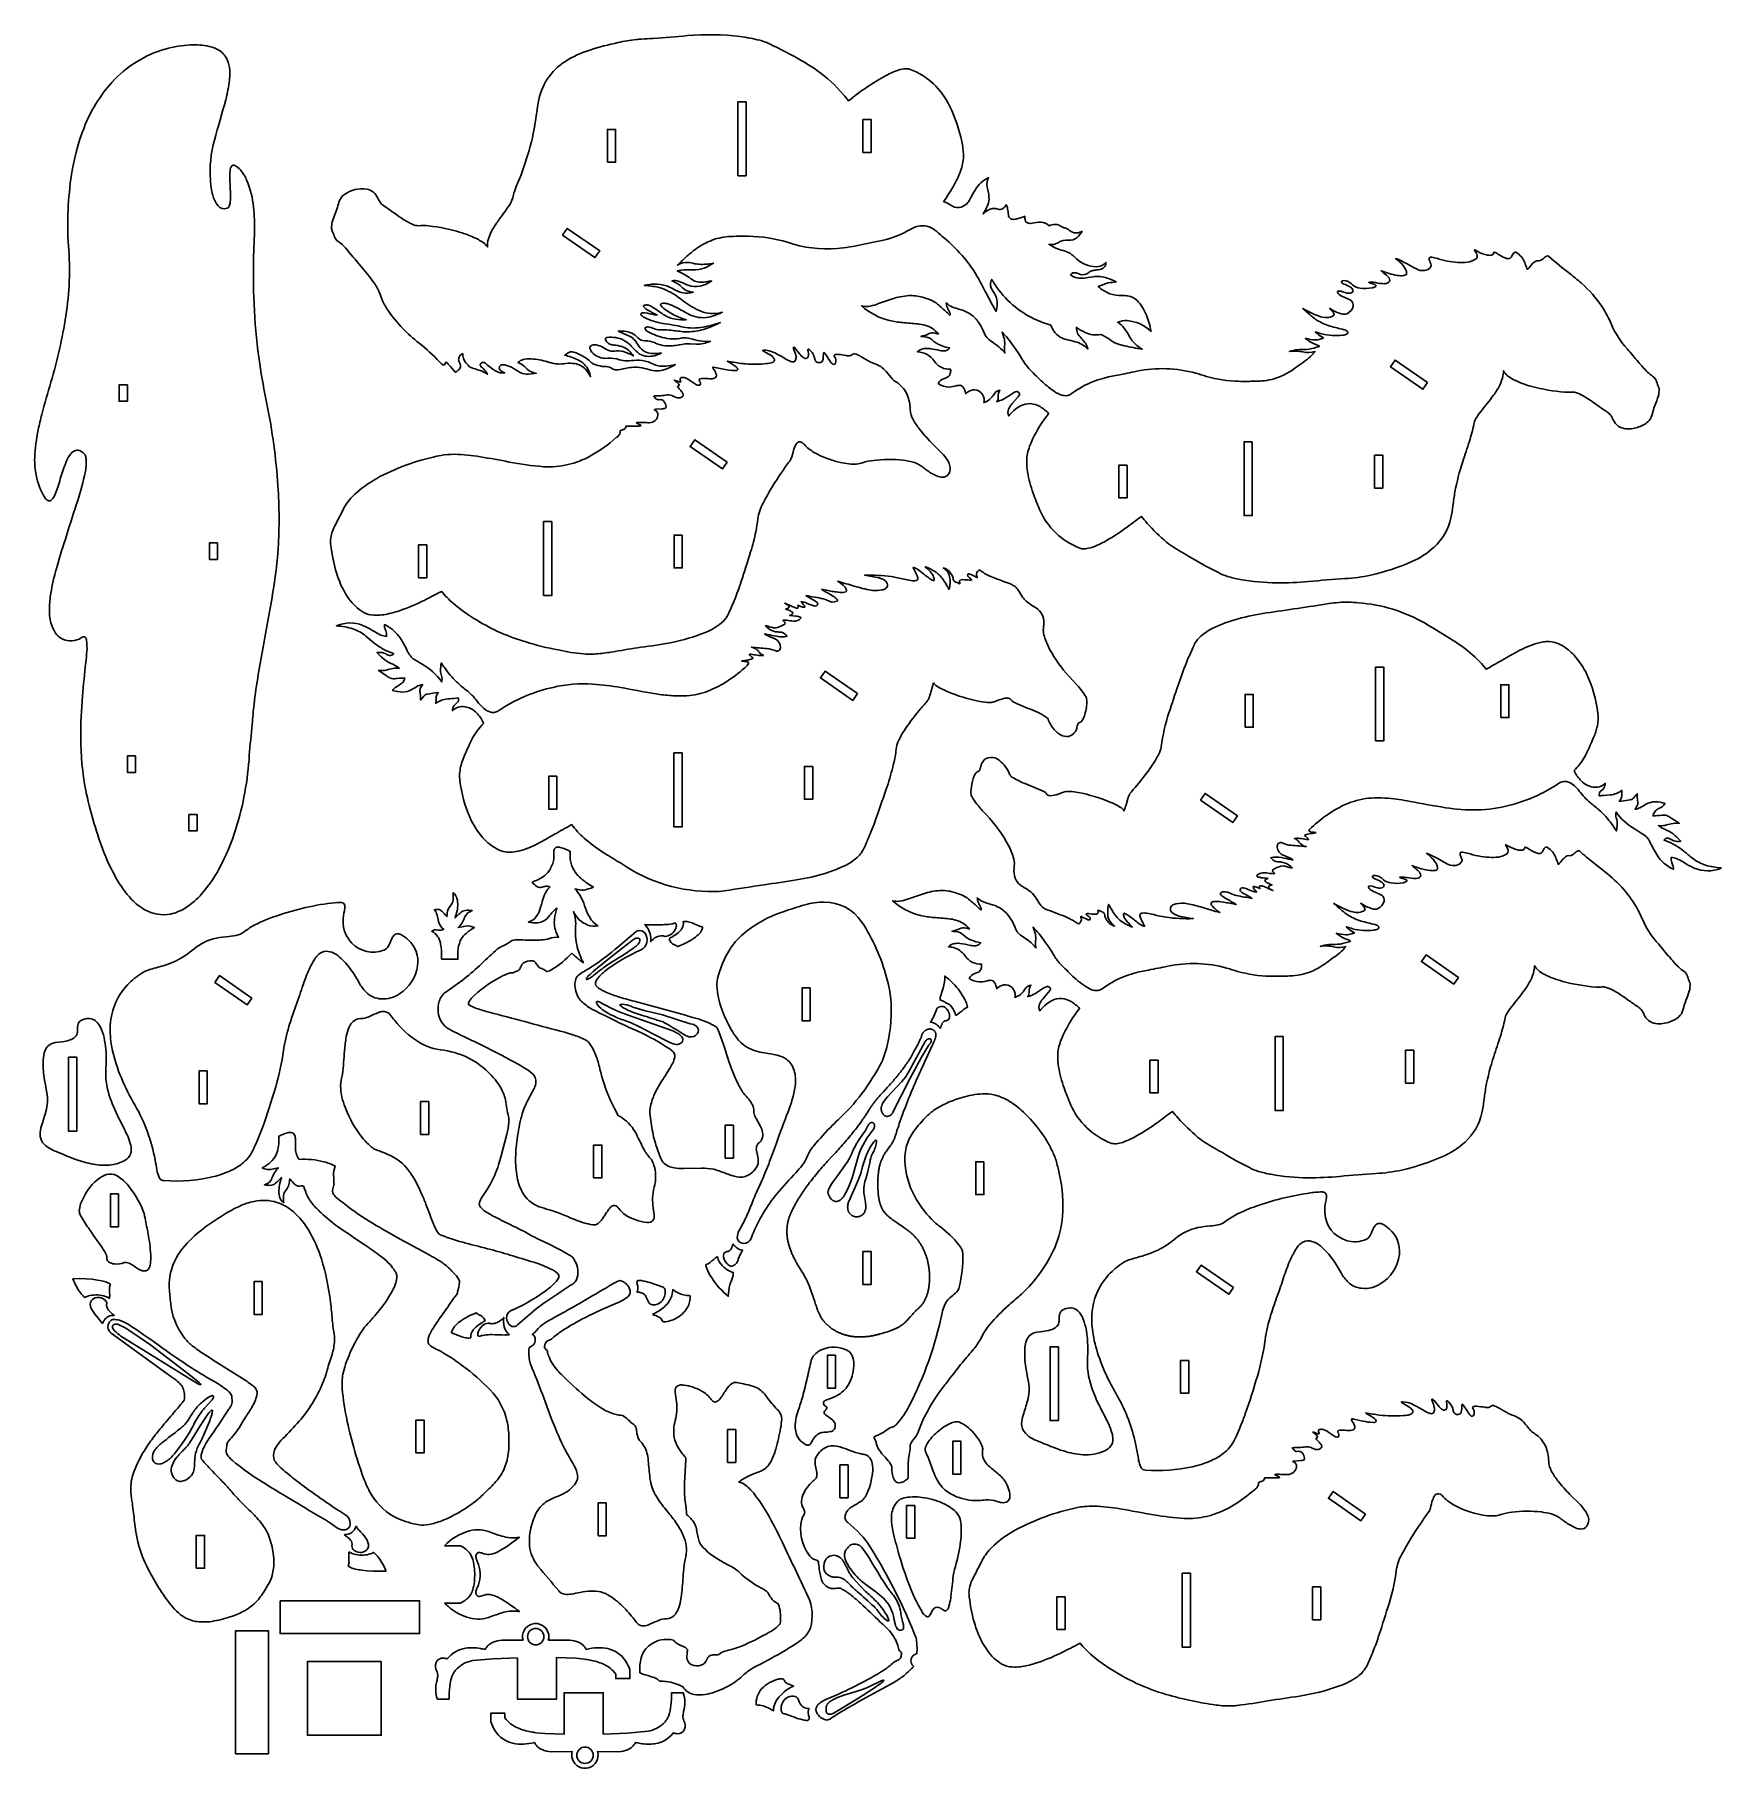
# Model space of a CAD drawing. Extents: x 32.4 to 58.1, y 34.3 to 60.7.
import ezdxf

# ---------------------------------------------------------------- set-up
doc = ezdxf.new("R2010")
doc.units = 0
doc.header["$MEASUREMENT"] = 0
doc.layers.get('0').update_dxf_attribs({"linetype": 'CONTINUOUS'})

msp = doc.modelspace()

# ---------------------------------------------------------------- linework, layer by layer
for points in [[(35.691, 49.751, -0.060313), (35.488, 48.631, -0.046615), (35.229, 48.017, -0.05196), (34.969, 47.643, -0.070955), (34.714, 47.423, -0.081975), (34.491, 47.332, -0.18302), (34.102, 47.397, -0.072586), (33.899, 47.556, -0.061372), (33.666, 47.876, -0.03999), (33.46, 48.316, -0.039625), (33.202, 49.216, -0.049476), (33.124, 50.022, -0.022444), (33.151, 50.651, -0.00779), (33.201, 51.161, 0.008034), (33.218, 51.336, 0.042821), (33.214, 51.5, 0.128874), (33.196, 51.545, 0.269743), (33.162, 51.555, 0.103055), (33.129, 51.54, 0.013564), (33.101, 51.52, -0.093815), (32.953, 51.494, -0.235984), (32.741, 51.612, -0.090643), (32.671, 51.767, -0.071947), (32.647, 51.994, -0.031646), (32.669, 52.217, -0.029056), (32.753, 52.594, -0.009413), (32.885, 53.025, -0.004131), (33.061, 53.578, 0.019777), (33.181, 54.005, 0.045657), (33.209, 54.204, 0.043946), (33.204, 54.283, 0.09576), (33.182, 54.338, 0.168259), (33.087, 54.395, 0.217439), (33.003, 54.372, 0.081522), (32.957, 54.321, 0.052266), (32.897, 54.206, 0.020404), (32.853, 54.084, 0.005948), (32.775, 53.834, -0.046261), (32.71, 53.676, -0.133099), (32.667, 53.629, -0.258398), (32.623, 53.629, -0.109508), (32.575, 53.677, -0.093284), (32.445, 54.015, -0.054545), (32.423, 54.282, -0.040254), (32.477, 54.708, -0.014195), (32.531, 54.941, -0.008575), (32.67, 55.433, 0.031501), (32.899, 56.441, 0.058313), (32.937, 57.509, -0.053062), (32.984, 58.598, -0.054235), (33.174, 59.309, -0.088599), (33.596, 59.996, -0.139104), (34.412, 60.507, -0.05795), (34.798, 60.57, -0.056104), (35.081, 60.548, -0.101363), (35.256, 60.47, -0.159217), (35.369, 60.307, -0.079945), (35.393, 60.139, -0.028165), (35.388, 60.038, -0.037801), (35.332, 59.734, -0.003663), (35.159, 59.121, 0.082299), (35.098, 58.506, 0.04191), (35.134, 58.283, 0.098123), (35.214, 58.122, 0.316092), (35.354, 58.081, 0.201062), (35.385, 58.113, 0.080538), (35.402, 58.179, 0.037715), (35.404, 58.3, -0.009499), (35.394, 58.595, -0.054076), (35.406, 58.695, -0.103436), (35.424, 58.727, -0.289983), (35.467, 58.735, -0.046971), (35.498, 58.719, -0.071236), (35.568, 58.651, -0.068005), (35.654, 58.505, -0.075388), (35.756, 58.101, -0.033942), (35.769, 57.71), (35.757, 57.331, 0.04212), (35.849, 55.712, 0.016166), (35.96, 55.101, -0.031201), (36.127, 53.854, -0.032379), (36.13, 52.904, -0.022818), (36.063, 52.322, -0.00812), (35.988, 51.878, 0.001249), (35.828, 50.981, 0.01376), (35.763, 50.527, 0.005182), (35.735, 50.224, 0.005052)], [(45.714, 57.736, -0.077275), (45.271, 57.579), (45.024, 57.531, -0.037211), (44.64, 57.468, -0.100791), (43.886, 57.563, 0.073926), (43.293, 57.656, 0.014815), (42.987, 57.65, 0.08555), (42.706, 57.583, 0.065025), (42.474, 57.45, 0.022769), (42.339, 57.337, 0.003792), (42.209, 57.217, -0.153813), (42.372, 57.258, -0.028229), (42.468, 57.238, 0.071232), (42.676, 57.232, 0.020928), (42.758, 57.244, -0.040647), (42.617, 57.171, -0.109795), (42.449, 57.144, 0.04221), (42.267, 57.138, 0.020819), (42.206, 57.127, -0.007199), (42.327, 57.067, -0.046741), (42.412, 57.009, 0.182794), (42.59, 56.956, 0.035893), (42.676, 56.967, -0.010618), (42.733, 56.975, -0.094366), (42.551, 56.896, -0.134216), (42.375, 56.909, -0.0481), (42.29, 56.947, 0.081373), (42.18, 56.98, 0.071339), (42.126, 56.976, -0.12239), (42.288, 56.87, 0.161252), (42.41, 56.809, 0.02722), (42.453, 56.804, -0.114236), (42.293, 56.794, -0.083936), (42.134, 56.86, 0.174209), (41.765, 56.917, 0.014918), (41.706, 56.905, -0.044532), (41.914, 56.878, -0.088665), (42.173, 56.761, -0.022846), (42.275, 56.686, 0.054683), (42.53, 56.529, 0.146721), (42.833, 56.484, 0.029606), (42.891, 56.497, -0.064796), (42.684, 56.423, -0.167337), (42.387, 56.466, -0.005485), (42.214, 56.561, 0.024123), (42.105, 56.612, 0.033176), (42.048, 56.63, 0.089013), (41.974, 56.632, 0.170089), (41.955, 56.622, 0.22192), (41.954, 56.613, 0.137399), (41.982, 56.573, 0.055243), (42.152, 56.461, 0.041568), (42.295, 56.397, 0.022846), (42.345, 56.383, -0.037139), (42.182, 56.391, -0.110021), (41.994, 56.466, -0.005212), (41.847, 56.566, 0.048123), (41.782, 56.602, 0.114774), (41.733, 56.609, 0.03862), (41.706, 56.606, 0.313509), (41.694, 56.59, 0.171431), (41.697, 56.582, 0.089671), (41.769, 56.524, 0.010374), (41.895, 56.46, -0.081593), (41.903, 56.455, -0.035593), (41.862, 56.461, 0.01952), (41.715, 56.488, 0.070539), (41.662, 56.485, 0.451869), (41.653, 56.463, 0.097076), (41.66, 56.453, 0.058781), (41.707, 56.418, 0.081463), (41.992, 56.327, -0.022248), (42.296, 56.273, 0.093939), (42.601, 56.271, 0.024569), (42.734, 56.302, 0.010847), (42.865, 56.341, -0.020157), (42.666, 56.255, -0.066469), (42.429, 56.204, -0.065792), (42.297, 56.201, 0.003042), (42.085, 56.227, 0.042274), (41.939, 56.229, -0.059957), (41.891, 56.236, -0.015693), (41.809, 56.264, 0.11635), (41.737, 56.273, 0.453904), (41.718, 56.247, 0.163726), (41.772, 56.194, 0.04224), (41.857, 56.157, 0.007247), (41.981, 56.116, 0.130182), (42.283, 56.108, -0.122056), (42.399, 56.098, 0.098808), (42.711, 56.056, -0.125399), (42.494, 56.012), (42.403, 56.018, 0.060326), (42.238, 56.001, -0.062485), (42.028, 55.989, -0.087563), (41.877, 56.029, 0.017569), (41.803, 56.055, 0.074366), (41.715, 56.065, -0.20073), (41.608, 56.107, 0.199223), (41.399, 56.209, 0.024896), (41.308, 56.211), (41.456, 56.146, -0.17639), (41.606, 56.006, 0.083701), (41.686, 55.916, 0.115067), (41.784, 55.875, 0.07122), (41.908, 55.87, 0.016131), (41.967, 55.876, -0.138566), (41.746, 55.827, -0.11634), (41.635, 55.861, -0.033733), (41.617, 55.874, -0.036095), (41.488, 56, 0.161002), (41.272, 56.111, 0.088956), (41.135, 56.112, 0.112838), (41.113, 56.1, 0.147491), (41.117, 56.074, 0.23616), (41.209, 56.004, 0.023665), (41.274, 55.996, -0.043302), (41.389, 55.967, -0.097684), (41.469, 55.916, -0.049839), (41.54, 55.833, 0.054867), (41.387, 55.899, 0.108319), (41.25, 55.906, -0.140495), (41.155, 55.92, -0.008789), (41.055, 55.974, 0.096641), (40.947, 56.003, 0.218382), (40.882, 55.975, 0.249625), (40.878, 55.945, 0.156745), (40.953, 55.849, 0.184598), (41.148, 55.797, -0.120437), (41.33, 55.772, 0.077319), (41.434, 55.759, 0.014914), (41.584, 55.768, -0.112337), (41.763, 55.741, -0.009591), (41.854, 55.701, 0.115371), (42.034, 55.677, 0.044111), (42.179, 55.702, -0.032921), (42.048, 55.635, -0.076833), (41.925, 55.605, -0.070617), (41.807, 55.618, 0.004981), (41.674, 55.651, 0.087094), (41.511, 55.658, 0.010336), (41.313, 55.623, -0.089414), (41.245, 55.626, -0.093193), (41.211, 55.643, 0.145169), (41.131, 55.671, -0.019485), (41.064, 55.674, -0.055719), (40.937, 55.708, -0.092853), (40.897, 55.734, 0.075394), (40.731, 55.849, 0.034624), (40.648, 55.886, 0.104031), (40.58, 55.893, 0.128661), (40.535, 55.874, -0.006483), (40.494, 55.843, -0.050938), (40.682, 55.779, -0.075697), (40.793, 55.704, -0.095698), (40.857, 55.611, -0.044226), (40.888, 55.517, 0.062785), (40.81, 55.631, 0.162096), (40.648, 55.715, 0.082225), (40.512, 55.717, -0.048465), (40.388, 55.71, -0.055974), (40.262, 55.734, 0.047965), (40.02, 55.786, 0.063583), (39.885, 55.783, 0.102623), (39.803, 55.75, 0.044404), (39.78, 55.731, -0.129064), (39.879, 55.674, -0.004692), (39.922, 55.63, 0.150716), (40.06, 55.568, -0.037771), (39.904, 55.556, -0.131228), (39.804, 55.585, 0.045153), (39.673, 55.665, 0.046271), (39.585, 55.695, 0.121482), (39.529, 55.695, 0.561306), (39.51, 55.619, 0.081253), (39.536, 55.598, 0.031173), (39.58, 55.576, -0.164332), (39.45, 55.599, -0.051963), (39.38, 55.644, -0.026721), (39.298, 55.712, 0.141452), (39.252, 55.735, 0.222824), (39.218, 55.718, 0.170388), (39.206, 55.697, 0.213865), (39.214, 55.677, 0.041939), (39.242, 55.65, -0.045973), (39.299, 55.583, -0.030051), (39.316, 55.554, 0.085568), (39.208, 55.61, 0.0105), (39.103, 55.642, -0.123432), (39.016, 55.697, -0.173002), (38.944, 55.834, 0.019325), (38.94, 55.865, 0.281839), (38.934, 55.864, 0.405111), (38.885, 55.743, -0.036902), (38.902, 55.706, -0.104585), (38.905, 55.664, -0.18404), (38.873, 55.614, -0.03475), (38.827, 55.583, 0.003764), (38.729, 55.698, 0.014501), (38.694, 55.735, 0.596695), (38.677, 55.729, -0.128211), (38.663, 55.698, 0.054321), (38.641, 55.695, -0.101634), (38.626, 55.705, -0.025411), (38.587, 55.741, 0.041596), (38.275, 56.029, -0.073389), (37.813, 56.511, -0.040639), (37.72, 56.673, -0.024731), (37.677, 56.786, 0.062623), (37.587, 56.95, 0.02328), (37.39, 57.201, -0.005827), (37.155, 57.479, 0.08364), (37.043, 57.576, -0.157935), (36.983, 57.658, 0.038349), (36.95, 57.747, -0.096081), (36.943, 57.799, -0.073742), (36.963, 57.903), (37.023, 58.068, 0.018659), (37.054, 58.177, -0.162701), (37.141, 58.294, -0.189484), (37.477, 58.375, -0.261299), (37.646, 58.237, 0.148558), (37.734, 58.123, -0.00352), (38.002, 57.935, 0.046817), (38.183, 57.834, 0.088085), (38.263, 57.816, -0.042163), (38.422, 57.814, -0.043741), (38.905, 57.715, -0.024565), (39.101, 57.643, -0.048788), (39.252, 57.558, -0.059356), (39.32, 57.494, -0.108501), (39.332, 57.618, -0.060466), (39.401, 57.768, -0.028692), (39.501, 57.919, 0.009413), (39.651, 58.129, 0.100813), (39.712, 58.284, -0.035893), (39.756, 58.412, 0.031511), (39.932, 58.9, 0.037806), (40.05, 59.416, -0.003205), (40.089, 59.69, -0.216015), (40.503, 60.318, -0.069912), (40.878, 60.492, -0.021328), (41.305, 60.606, -0.023565), (41.58, 60.651, -0.013168), (41.663, 60.658, 0.00522), (41.839, 60.668, 0.003527), (42.365, 60.711, -0.053417), (43.165, 60.697, -0.025899), (43.463, 60.641, -0.055993), (43.63, 60.578, 0.001003), (43.941, 60.42, -0.031462), (44.343, 60.177, -0.060575), (44.737, 59.812, -0.010754), (44.816, 59.717, -0.046883), (45.38, 60.101, -0.04869), (45.602, 60.193, -0.081642), (45.714, 60.207, -0.063611), (45.743, 60.202, -0.198631), (46.357, 59.633, -0.058116), (46.539, 59.101, -0.035838), (46.565, 58.902, -0.089662), (46.53, 58.677, -0.045121), (46.425, 58.441, -0.036666), (46.262, 58.187, -0.023452), (46.312, 58.163), (46.397, 58.115, 0.222851), (46.532, 58.101, 0.14607), (46.63, 58.168, 0.054906), (46.667, 58.223, -0.012896), (46.741, 58.358, -0.13922), (46.946, 58.55, 0.158009), (46.926, 58.405, 0.009092), (46.946, 58.316, -0.050118), (46.954, 58.227, -0.097258), (46.923, 58.102, -0.051434), (46.863, 57.995, -0.089847), (46.972, 58.07, -0.183826), (47.088, 58.069, 0.243257), (47.166, 58.078, 0.081981), (47.217, 58.135, -0.071601), (47.238, 58.074, -0.007841), (47.25, 57.982, 0.156826), (47.274, 57.929, 0.125151), (47.297, 57.916, 0.111513), (47.361, 57.916, 0.051623), (47.431, 57.935, -0.00363), (47.498, 57.96, 0.106501), (47.511, 57.886, 0.164747), (47.538, 57.858, 0.150423), (47.61, 57.853, -0.041161), (47.742, 57.87, -0.200367), (47.869, 57.816, -0.054456), (47.956, 57.836, -0.131571), (48.024, 57.822, 0.027432), (48.068, 57.796, 0.053604), (48.112, 57.782, -0.084801), (48.168, 57.754, 0.083777), (48.249, 57.71, 0.174385), (48.338, 57.717, 0.042347), (48.371, 57.733, -0.089339), (48.296, 57.636, -0.210001), (48.163, 57.596, 0.161804), (48.013, 57.562, -0.093831), (47.939, 57.531, -0.090753), (47.866, 57.534, 0.09816), (48.084, 57.438, -0.144594), (48.284, 57.314, 0.181324), (48.588, 57.192, 0.170319), (48.711, 57.233, 0.052754), (48.735, 57.258, -0.34699), (48.66, 57.155, -0.049245), (48.575, 57.14, 0.025747), (48.52, 57.129, 0.13046), (48.47, 57.099, -0.248853), (48.349, 57.074), (48.279, 57.097, 0.302176), (48.193, 57.069, 0.155179), (48.299, 57.02, 0.065991), (48.398, 57.019, 0.003016), (48.534, 57.038, -0.117264), (48.755, 57.017, -0.039128), (48.892, 56.959, 0.029064), (48.77, 56.944, 0.036436), (48.704, 56.923, -0.008261), (48.618, 56.89, 0.08934), (48.793, 56.781, 0.101551), (48.98, 56.755, -0.036446), (49.07, 56.747, -0.14709), (49.209, 56.676, -0.071767), (49.291, 56.571, -0.069511), (49.392, 56.331, -0.024176), (49.421, 56.206, 0.181871), (49.057, 56.37, 0.107613), (48.915, 56.347, -0.093873), (49.012, 56.256, -0.029264), (49.095, 56.124, 0.074595), (49.203, 55.99, 0.069588), (49.289, 55.936, -0.013197), (49.013, 55.987, -0.024847), (48.897, 56.021, -0.079635), (48.794, 56.081, 0.043114), (48.727, 56.125, 0.024478), (48.654, 56.16, -0.173856), (48.416, 56.191, -0.039348), (48.286, 56.268, 0.210702), (48.356, 56.105, -0.10802), (48.45, 55.97, -0.030355), (48.46, 55.939, 0.121798), (48.267, 56.05, 0.015101), (48.135, 56.082, -0.06159), (48.038, 56.119, -0.122919), (47.942, 56.211, -0.053842), (47.895, 56.301, -0.02975), (47.649, 56.394, -0.139378), (47.047, 56.915, -0.01452), (46.995, 56.999, 0.242159), (46.987, 56.867, 0.052672), (47.027, 56.798, -0.204706), (47.074, 56.565, -0.029344), (47.061, 56.511, -0.01076), (46.909, 56.793, 0.005037), (46.775, 57.042, 0.061632), (46.506, 57.404, 0.031167), (46.243, 57.654, 0.004506), (46.129, 57.749, 0.22692), (45.875, 57.808, 0.063206), (45.792, 57.781, 0.010826)], [(48.378, 55.366, -0.060024), (48.691, 55.491, -0.026905), (48.911, 55.54, 0.006897), (49.203, 55.599, -0.11844), (50.104, 55.57, -0.007857), (50.267, 55.52, 0.061216), (50.759, 55.446, 0.012749), (50.886, 55.445, 0.008183), (51.108, 55.452, 0.089349), (51.402, 55.525, 0.051451), (51.585, 55.627, 0.005475), (51.801, 55.783, 0.04622), (51.889, 55.866, 0.026546), (51.916, 55.901, -0.139855), (51.731, 55.893, 0.096416), (51.528, 55.902, -0.049389), (51.657, 55.927, -0.020222), (51.753, 55.93, 0.067289), (51.905, 55.953, 0.014755), (51.985, 55.979, 0.058169), (51.961, 55.993, -0.039004), (51.835, 56.053, -0.043862), (51.77, 56.101, 0.065993), (51.917, 56.077, 0.087476), (52.005, 56.091, 0.025119), (52.047, 56.108, -0.067805), (51.951, 56.172, -0.031887), (51.925, 56.199, 0.018933), (52.02, 56.169, 0.088966), (52.344, 56.148, 0.05601), (52.398, 56.163, 0.243836), (52.419, 56.186, 0.265565), (52.407, 56.21, 0.077446), (52.361, 56.232, -0.005665), (52.148, 56.287, -0.069675), (51.934, 56.385, -0.023655), (51.904, 56.407, -0.004476), (51.731, 56.555, 0.043569), (51.969, 56.441, 0.087447), (52.101, 56.417, 0.146581), (52.198, 56.448, 0.170707), (52.209, 56.466, 0.114467), (52.207, 56.476, 0.107319), (52.177, 56.519, -0.04766), (52.142, 56.557, 0.066227), (52.315, 56.474, 0.174071), (52.408, 56.476, 0.214738), (52.5, 56.591, 0.288221), (52.468, 56.675, 0.073325), (52.43, 56.698, -0.014117), (52.337, 56.736, -0.085914), (52.272, 56.782, -0.162588), (52.26, 56.805, -0.318745), (52.269, 56.819, -0.128668), (52.315, 56.818, 0.008318), (52.4, 56.791, 0.159993), (52.478, 56.797, 0.2165), (52.496, 56.819, 0.2165), (52.491, 56.847, 0.132081), (52.452, 56.885, 0.032329), (52.358, 56.928, -0.154477), (52.32, 56.958, -0.348708), (52.324, 56.973, -0.119073), (52.339, 56.979, -0.186777), (52.445, 56.952, -0.02424), (52.49, 56.914, 0.130276), (52.605, 56.866, 0.086555), (52.791, 56.87, 0.079177), (52.835, 56.887, 0.209395), (52.846, 56.9, 0.239368), (52.84, 56.912, 0.058866), (52.815, 56.925, 0.019507), (52.748, 56.945, -0.098528), (52.737, 56.95, -0.344696), (52.737, 56.953, -0.099099), (52.804, 56.955, 0.019901), (52.949, 56.934, 0.117073), (53.026, 56.944, 0.234639), (53.056, 56.981, 0.197123), (53.045, 57.021, 0.052399), (53.008, 57.061, 0.007678), (52.925, 57.13, 0.04953), (53.17, 57.059, 0.071504), (53.27, 57.056, 0.145696), (53.304, 57.07, 0.235866), (53.313, 57.1, 0.09077), (53.285, 57.172, 0.066468), (53.221, 57.252, 0.028314), (53.144, 57.319, -0.020164), (53.321, 57.235, 0.00905), (53.462, 57.157, 0.140381), (53.584, 57.132, 0.218804), (53.678, 57.186, 0.068975), (53.686, 57.204, 0.15262), (53.687, 57.216, -0.004455), (53.658, 57.297, -0.221828), (53.66, 57.329, -0.196113), (53.676, 57.336, -0.064343), (53.716, 57.333, -0.026667), (53.81, 57.308, 0.066542), (54.131, 57.255, 0.058194), (54.273, 57.268, 0.066773), (54.351, 57.299, 0.053432), (54.375, 57.317, 0.231168), (54.387, 57.363, 0.102203), (54.352, 57.436, -0.134893), (54.347, 57.448), (54.348, 57.449, -0.090673), (54.363, 57.443, 0.059624), (54.508, 57.376, 0.067075), (54.585, 57.364, 0.123993), (54.626, 57.377, 0.247417), (54.641, 57.41, -0.229889), (54.643, 57.413, -0.229889), (54.646, 57.414, -0.072169), (54.704, 57.384, 0.037548), (54.811, 57.326, 0.069865), (54.86, 57.314, 0.294519), (54.909, 57.342, -0.04308), (54.946, 57.402, -0.401215), (54.987, 57.408, -0.145711), (55.111, 57.254, -0.036201), (55.143, 57.163, 0.159044), (55.151, 57.15, 0.243184), (55.153, 57.15, 0.068466), (55.174, 57.171, -0.050308), (55.253, 57.259, -0.146785), (55.306, 57.283, 0.090196), (55.346, 57.285, 0.075969), (55.367, 57.295, 0.029519), (55.427, 57.344, -0.17636), (55.461, 57.357, -0.128248), (55.475, 57.352, 0.015214), (55.801, 57.084, -0.007968), (55.969, 56.945, -0.064925), (56.289, 56.58, -0.042601), (56.431, 56.314, 0.082686), (56.674, 55.937, -0.012009), (56.841, 55.739, 0.024761), (56.981, 55.587, 0.033993), (57.068, 55.516, -0.154704), (57.119, 55.441, 0.043632), (57.151, 55.351, -0.080145), (57.158, 55.305, -0.081761), (57.134, 55.188, -0.001832), (57.079, 55.038, 0.030208), (57.048, 54.926, -0.139873), (56.984, 54.827, -0.111014), (56.829, 54.744, -0.105465), (56.644, 54.723, -0.054794), (56.575, 54.741, -0.174306), (56.466, 54.843, 0.010466), (56.433, 54.909, 0.083938), (56.402, 54.948, 0.019196), (56.35, 54.989, 0.002911), (56.214, 55.083, 0.030588), (56.001, 55.224, 0.052568), (55.882, 55.276, 0.10082), (55.82, 55.282, -0.042068), (55.722, 55.28, -0.043879), (55.217, 55.368, -0.046563), (54.936, 55.475, -0.052273), (54.845, 55.536, -0.0785), (54.788, 55.606, -0.062835), (54.78, 55.532, -0.062242), (54.731, 55.389, -0.042795), (54.636, 55.234, -0.010913), (54.441, 54.985, 0.039162), (54.368, 54.879, 0.086462), (54.337, 54.791, -0.02138), (54.268, 54.532, -0.003614), (54.167, 54.223, 0.033184), (54.048, 53.759, 0.013673), (54.018, 53.55, -0.018991), (53.988, 53.366, -0.153249), (53.73, 52.921, -0.086144), (53.394, 52.7, -0.048038), (52.766, 52.494, -0.039046), (52.374, 52.441, 0.008145), (51.821, 52.397, -0.020962), (51.337, 52.376, -0.042897), (50.777, 52.429, -0.018722), (50.583, 52.474, -0.048142), (50.446, 52.532, -0.019077), (50.05, 52.749, 0.001032), (49.779, 52.908, -0.043197), (49.658, 52.996, -0.030113), (49.364, 53.283, -0.012571), (49.275, 53.388, -0.002815), (49.024, 53.202, -0.021314), (48.739, 53.018, -0.047162), (48.518, 52.916, -0.050786), (48.417, 52.894, -0.052064), (48.365, 52.896, -0.046848), (48.339, 52.903, -0.198745), (47.723, 53.493, -0.010922), (47.625, 53.744, -0.041752), (47.541, 54.065, -0.038533), (47.528, 54.236, -0.085414), (47.573, 54.457, -0.063073), (47.794, 54.863, -0.013881), (47.862, 54.955, 0.07033), (47.732, 55.061, 0.106415), (47.588, 55.106, 0.137204), (47.436, 55.073, 0.070326), (47.331, 55, 0.03528), (47.254, 54.919, -0.214482), (47.252, 55.022, -0.056294), (47.278, 55.07, -0.029293), (47.312, 55.114), (47.39, 55.201, 0.095739), (47.417, 55.244, 0.361508), (47.401, 55.281, 0.062296), (47.376, 55.291, 0.097329), (47.312, 55.263, -0.015363), (47.185, 55.181, -0.055436), (47.098, 55.144, -0.027), (47.069, 55.137, 0.229076), (47.095, 55.215, -0.20886), (47.121, 55.31, 0.204583), (47.043, 55.267, -0.01701), (47.003, 55.209, -0.107431), (46.914, 55.14, -0.022426), (46.876, 55.122, 0.218715), (46.856, 55.243, 0.242778), (46.736, 55.316, 0.171232), (46.627, 55.279, 0.034254), (46.601, 55.256, 0.081289), (46.568, 55.347, 0.25792), (46.509, 55.385, 0.078083), (46.455, 55.378, -0.053326), (46.35, 55.359, -0.16523), (46.182, 55.413, -0.175657), (46.261, 55.486, 0.005145), (46.318, 55.507, 0.236793), (46.364, 55.563, 0.068717), (46.37, 55.63, -0.102193), (46.234, 55.655, -0.091661), (46.164, 55.704, -0.024354), (46.098, 55.781, 0.156728), (45.946, 55.881, 0.053509), (45.864, 55.896, -0.192673), (46.004, 55.947, -0.043553), (46.065, 55.943, -0.010002), (46.204, 55.916, 0.086102), (46.289, 55.912, 0.218087), (46.355, 55.955, -0.046167), (46.214, 55.996, -0.090848), (46.086, 56.079, 0.149532), (45.979, 56.126, 0.026028), (45.918, 56.131, 0.07783), (46.035, 56.169, -0.161023), (46.136, 56.179, -0.037766), (46.183, 56.165, 0.165958), (45.979, 56.3, 0.039609), (45.869, 56.321, 0.008312), (45.64, 56.34, -0.030816), (45.441, 56.371, -0.124774), (45.014, 56.596, 0.102599), (45.112, 56.588, 0.05696), (45.242, 56.618, -0.005446), (45.483, 56.703, -0.063267), (45.732, 56.751, -0.07925), (45.942, 56.727, -0.027942), (46.065, 56.685, -0.072777), (46.172, 56.62, -0.014963), (46.307, 56.501, 0.011762), (46.362, 56.454, 0.165033), (46.337, 56.531, -0.068669), (46.307, 56.605, -0.044831), (46.303, 56.639, 0.102565), (46.4, 56.577, 0.031077), (46.508, 56.542, -0.08323), (46.677, 56.466, -0.090544), (46.796, 56.344, -0.04834), (46.866, 56.219), (46.895, 56.151, 0.111776), (46.952, 56.082, 0.01406), (47.049, 56.013, -0.0413), (47.157, 55.923, -0.027196), (47.197, 55.877, -0.080142), (47.194, 56.017, 0.081198), (47.184, 56.101, 0.019253), (47.153, 56.195, -0.036203), (47.318, 55.996, -0.018061), (47.499, 55.719, 0.066101), (47.584, 55.617, 0.010585), (47.773, 55.433, 0.032776), (47.952, 55.289, 0.067084), (48.063, 55.235, 0.097391), (48.142, 55.228, 0.105543), (48.197, 55.25, -0.019666)], [(41.374, 54.707, 0.082345), (41.341, 54.696, 0.086341), (41.333, 54.688, -0.03195), (41.337, 54.665, -0.15054), (41.321, 54.63, -0.059846), (41.279, 54.588, -0.050654), (40.886, 54.309, -0.142312), (40.172, 54.146, -0.026048), (39.649, 54.217, 0.005153), (39.21, 54.297, 0.031575), (38.816, 54.334, 0.046782), (38.609, 54.318, 0.071025), (37.68, 53.994, 0.057472), (37.322, 53.75, 0.060882), (37.162, 53.568, 0.028586), (37.13, 53.513, -0.003012), (36.989, 53.237, 0.097685), (36.929, 53.034, 0.045518), (36.931, 52.948, 0.005908), (36.961, 52.761, 0.047138), (37.067, 52.39, 0.055653), (37.208, 52.133, 0.102248), (37.427, 51.929, 0.115963), (37.588, 51.883, 0.053288), (37.71, 51.888, 0.043687), (37.927, 51.936, 0.039482), (38.314, 52.091, 0.006056), (38.62, 52.247, 0.048261), (38.793, 52.068, 0.043376), (39.158, 51.806, 0.064583), (39.9, 51.476, 0.027031), (40.396, 51.354, 0.032606), (40.782, 51.294, 0.043967), (41.028, 51.299, 0.013078), (41.261, 51.332, -0.004053), (41.652, 51.395, 0.015326), (42.126, 51.47, 0.044972), (42.622, 51.616, 0.076826), (42.881, 51.767, 0.093593), (42.98, 51.892, 0.007772), (43.074, 52.104, 0.018314), (43.18, 52.397, 0.001774), (43.324, 52.847, 0.02484), (43.404, 53.156, 0.018656), (43.434, 53.351, -0.086151), (43.513, 53.592, -0.031181), (43.799, 54.061, -0.020224), (43.919, 54.231, 0.105478), (43.97, 54.365, -0.085597), (44.017, 54.491, -0.14193), (44.053, 54.522, -0.198388), (44.102, 54.515, -0.049809), (44.121, 54.502, -0.019512), (44.174, 54.45, 0.068605), (44.331, 54.341, 0.088386), (44.818, 54.188, 0.043529), (44.937, 54.185, 0.070038), (45.026, 54.207, -0.049937), (45.195, 54.241, -0.059276), (45.645, 54.244, -0.03501), (45.797, 54.214, -0.088536), (45.93, 54.149, 0.016445), (46.065, 54.053, 0.04828), (46.185, 53.995, 0.121653), (46.269, 53.986, 0.229564), (46.347, 54.049, 0.183065), (46.36, 54.156, 0.0741), (46.33, 54.23, 0.059793), (46.236, 54.353), (46.073, 54.516, -0.021301), (45.899, 54.713, -0.039028), (45.798, 54.864, -0.112701), (45.754, 55.016, 0.094458), (45.708, 55.24, 0.125859), (45.571, 55.416, 0.014312), (45.506, 55.461, -0.049645), (45.469, 55.497), (45.388, 55.598, 0.144458), (45.207, 55.715, -0.031789), (45.134, 55.749, -0.003191), (44.99, 55.832, 0.05546), (44.915, 55.865, 0.160501), (44.883, 55.862, 0.061987), (44.865, 55.847, -0.147627), (44.838, 55.837, -0.070873), (44.78, 55.838, 0.014596), (44.661, 55.857, 0.094941), (44.606, 55.85, 0.390917), (44.597, 55.831, 0.008493), (44.615, 55.798, -0.202589), (44.615, 55.723, -0.083427), (44.604, 55.707, -0.345496), (44.576, 55.706, -0.091209), (44.533, 55.751, -0.016832), (44.467, 55.856, 0.075832), (44.444, 55.883), (44.44, 55.885, 0.233552), (44.437, 55.883, 0.124737), (44.434, 55.874), (44.431, 55.807, -0.059935), (44.42, 55.758, -0.25689), (44.389, 55.734, -0.058485), (44.352, 55.731, -0.249686), (44.314, 55.757, -0.068745), (44.295, 55.811, 0.066175), (44.259, 55.887, 0.04358), (44.222, 55.927, 0.060807), (44.208, 55.937, 0.472878), (44.197, 55.93, 0.075649), (44.197, 55.92, -0.09495), (44.201, 55.826, -0.42237), (44.151, 55.796, -0.105338), (44.101, 55.831, -0.032003), (44.076, 55.859), (44.01, 55.943, 0.093521), (43.988, 55.963), (43.982, 55.965, 0.369649), (43.977, 55.963, 0.174259), (43.979, 55.939, -0.047028), (44.013, 55.838, -0.116147), (44.012, 55.779, -0.11153), (43.994, 55.749, -0.202069), (43.968, 55.742, -0.084558), (43.938, 55.749, -0.053131), (43.861, 55.786, 0.015004), (43.693, 55.879, 0.062945), (43.579, 55.917, 0.053592), (43.513, 55.921, 0.319479), (43.509, 55.917, 0.319479), (43.511, 55.912, 0.048027), (43.568, 55.879, -0.04057), (43.656, 55.823, -0.106961), (43.686, 55.785, -0.328241), (43.676, 55.747, -0.125666), (43.653, 55.734, -0.067799), (43.567, 55.715, -0.03762), (43.253, 55.712, -0.012315), (43.172, 55.72, -0.007331), (42.968, 55.752, -0.035142), (43.087, 55.679, -0.057449), (43.125, 55.641, -0.469217), (43.119, 55.614, -0.116414), (43.109, 55.611, -0.064152), (42.964, 55.62, -0.0102), (42.759, 55.663, 0.204969), (42.751, 55.661, 0.222352), (42.756, 55.64, -0.036978), (42.797, 55.565, -0.170886), (42.801, 55.52, -0.225008), (42.774, 55.494, -0.100037), (42.7, 55.485, 0.010378), (42.598, 55.491, 0.080012), (42.553, 55.484, 0.384132), (42.542, 55.466, 0.117039), (42.556, 55.436, -0.171824), (42.561, 55.402, -0.34074), (42.533, 55.385, -0.109843), (42.501, 55.395, -0.018226), (42.379, 55.474, 0.052653), (42.326, 55.499, 0.102638), (42.272, 55.504, 0.562249), (42.256, 55.453, -0.372339), (42.257, 55.437, -0.200858), (42.252, 55.435, -0.106497), (42.224, 55.442, 0.020512), (42.188, 55.455, 0.103659), (42.162, 55.463, 0.083411), (42.175, 55.451, -0.031762), (42.222, 55.411, -0.099193), (42.236, 55.389, -0.214829), (42.234, 55.381, -0.101441), (42.217, 55.372, 0.447802), (42.213, 55.36, 0.085706), (42.237, 55.331, -0.03302), (42.284, 55.279, -0.13302), (42.298, 55.241, -0.232017), (42.286, 55.216, -0.244308), (42.21, 55.196, -0.070196), (42.145, 55.221, 0.134645), (42.056, 55.239, -0.040828), (41.951, 55.227, 0.01867), (41.862, 55.223, 0.138724), (41.849, 55.218, 0.294696), (41.854, 55.211, -0.108199), (41.878, 55.186, 0.222845), (41.921, 55.166), (41.952, 55.168, -0.212445), (42.001, 55.145, -0.162122), (42.037, 55.059, -0.309854), (42.026, 55.038, -0.076555), (41.974, 55.027), (41.879, 55.021, 0.046575), (41.861, 55.016, 0.190092), (41.858, 55.014, 0.18074), (41.865, 55.006, -0.375641), (41.913, 54.933, -0.395659), (41.78, 54.815, 0.019802), (41.688, 54.817, 0.021501), (41.613, 54.818, 0.057296), (41.585, 54.813, 0.330216), (41.59, 54.808, 0.078164), (41.613, 54.797, 0.015068), (41.646, 54.783, -0.16683), (41.657, 54.772, -0.193703), (41.651, 54.768, -0.056802), (41.596, 54.763, 0.002703), (41.428, 54.765, -0.281705), (41.394, 54.714, -0.064439)], [(43.186, 51.184, -0.032071), (43.273, 51.173, -0.179441), (43.291, 51.162, -0.231994), (43.292, 51.148, -0.097619), (43.272, 51.118, -0.027104), (43.197, 51.052, -0.04281), (42.907, 50.84, -0.048742), (42.637, 50.714, -0.072726), (42.314, 50.656, -0.034422), (42.084, 50.661, -0.018612), (41.855, 50.69, -0.002502), (41.347, 50.782, 0.024851), (40.924, 50.835, 0.073594), (40.316, 50.785, 0.084372), (39.548, 50.47, 0.004801), (39.481, 50.424, -0.232535), (39.351, 50.412, -0.087501), (39.263, 50.464, -0.05935), (39.16, 50.575, 0.061373), (38.993, 50.744, -0.019107), (38.846, 50.868, -0.05374), (38.666, 51.08, -0.011316), (38.615, 51.157, 0.047441), (38.602, 51.042, 0.088427), (38.618, 50.96, -0.091534), (38.625, 50.915, -0.04067), (38.621, 50.868, 0.108707), (38.322, 51.139, -0.009552), (38.188, 51.221, -0.094448), (38.131, 51.281, -0.034766), (38.085, 51.364, 0.040478), (37.97, 51.562, 0.132366), (37.748, 51.742, 0.103916), (37.754, 51.686, -0.041564), (37.778, 51.612, -0.065095), (37.78, 51.562, -0.092185), (37.692, 51.582, -0.032118), (37.585, 51.64, 0.00364), (37.465, 51.708, 0.19715), (37.072, 51.741, 0.025181), (37.018, 51.722, -0.057412), (37.267, 51.675, -0.0904), (37.467, 51.566, -0.004543), (37.587, 51.465, 0.070352), (37.808, 51.33, 0.007983), (37.891, 51.297, -0.281215), (37.824, 51.269, -0.073444), (37.768, 51.294, 0.13587), (37.661, 51.318, 0.044658), (37.635, 51.314, 0.013845), (37.723, 51.227, 0.083432), (37.852, 51.147, -0.064705), (37.974, 51.075, 0.090431), (37.876, 51.072, 0.012523), (37.779, 51.048, -0.097621), (37.658, 51.042), (37.774, 50.964, 0.024314), (37.827, 50.932, 0.122403), (37.901, 50.916, 0.033679), (37.944, 50.92, -0.017236), (38.057, 50.928, -0.118203), (38.032, 50.866, -0.100563), (37.979, 50.822, 0.039391), (37.914, 50.784, 0.099717), (37.873, 50.738, 0.06507), (38.026, 50.714, 0.130382), (38.166, 50.751, -0.026502), (38.259, 50.806, -0.069949), (38.332, 50.828, 0.247945), (38.292, 50.689, -0.076717), (38.297, 50.59), (38.347, 50.652, -0.174205), (38.395, 50.682, 0.001666), (38.571, 50.708, 0.06913), (38.54, 50.656, 0.116379), (38.534, 50.601, -0.087092), (38.53, 50.542, -0.151257), (38.745, 50.612, 0.037202), (38.875, 50.625, -0.100509), (38.875, 50.581, -0.182452), (38.842, 50.541, 0.190168), (38.789, 50.464, 0.045906), (38.784, 50.432, -0.235485), (38.973, 50.489, -0.152145), (39.134, 50.412, -0.075171), (39.244, 50.272, -0.092613), (39.257, 50.237), (39.256, 50.235, 0.069677), (39.083, 50, 0.019676), (38.94, 49.679, 0.070481), (38.893, 49.468, 0.050387), (38.898, 49.365, 0.074492), (39.052, 48.799, 0.070878), (39.243, 48.5, 0.092873), (39.484, 48.311, 0.137871), (39.691, 48.275, 0.045285), (39.812, 48.297, 0.05946), (40.081, 48.403, 0.005913), (40.34, 48.548, -0.003181), (40.599, 48.694, 0.049484), (40.79, 48.488, 0.044019), (41.103, 48.255, 0.002318), (41.356, 48.101, 0.153583), (42.769, 47.674, 0.027756), (42.925, 47.686, 0.002079), (43.531, 47.778, 0.00581), (44.021, 47.851, 0.033332), (44.473, 47.956, 0.033552), (44.752, 48.066, 0.064552), (44.946, 48.193, 0.110698), (45.058, 48.353, 0.003123), (45.162, 48.592, 0.020133), (45.217, 48.737, -0.002128), (45.389, 49.233, 0.018421), (45.489, 49.569, 0.019185), (45.533, 49.783, -0.018648), (45.551, 49.903, -0.051371), (45.571, 49.962, -0.037378), (45.694, 50.174, -0.023851), (45.892, 50.433, -0.009852), (46.01, 50.572, 0.073375), (46.038, 50.619, 0.034553), (46.069, 50.714, -0.026228), (46.111, 50.852, 0.132925), (46.132, 50.824, 0.039108), (46.153, 50.807, 0.049597), (46.317, 50.722, 0.051375), (46.813, 50.57, 0.048939), (46.974, 50.555, 0.06389), (47.03, 50.564, -0.039626), (47.188, 50.618, -0.090769), (47.249, 50.621, -0.211409), (47.296, 50.588, 0.098458), (47.302, 50.579, 0.061397), (47.375, 50.538, -0.003069), (47.659, 50.421, -0.025073), (47.785, 50.358, -0.069579), (47.844, 50.313, -0.103534), (47.861, 50.281, 0.1284), (48.016, 50.079, 0.159147), (48.136, 50.036, 0.344923), (48.289, 50.16, -0.024996), (48.306, 50.223, -0.199538), (48.33, 50.252, 0.163075), (48.36, 50.265, 0.061953), (48.374, 50.281, 0.069824), (48.413, 50.373, 0.082306), (48.443, 50.587, 0.047559), (48.437, 50.622, 0.061785), (48.426, 50.645, 0.051087), (48.297, 50.816), (48.172, 50.95, -0.054219), (47.877, 51.367, -0.048917), (47.797, 51.558, -0.061294), (47.781, 51.66, -0.032725), (47.787, 51.729, 0.095818), (47.773, 51.869, 0.144382), (47.698, 51.974, 0.050689), (47.603, 52.037, -0.03778), (47.521, 52.097, -0.063981), (47.466, 52.161, 0.002457), (47.404, 52.258, 0.059957), (47.352, 52.319, 0.071196), (47.293, 52.354, 0.015598), (47.176, 52.397, 0.003317), (46.984, 52.471, -0.068247), (46.834, 52.557, 0.140986), (46.813, 52.571, 0.219461), (46.795, 52.567, 0.314452), (46.764, 52.488, 0.083699), (46.774, 52.467, -0.27234), (46.774, 52.46, -0.256875), (46.77, 52.46, -0.056413), (46.715, 52.486, 0.020485), (46.664, 52.509, 0.057873), (46.639, 52.515, 0.28392), (46.627, 52.494, 0.157772), (46.639, 52.471, 0.028303), (46.675, 52.439, -0.088738), (46.689, 52.424, -0.374939), (46.687, 52.419, -0.108576), (46.657, 52.417, 0.027385), (46.556, 52.426, 0.092985), (46.515, 52.418, 0.359122), (46.503, 52.393, 0.017581), (46.512, 52.364, -0.023954), (46.451, 52.386, -0.127415), (46.416, 52.413, -0.122742), (46.406, 52.448, 0.109031), (46.385, 52.503, 0.110401), (46.309, 52.584, 0.093667), (46.257, 52.605, -0.066918), (46.325, 52.538, -0.126769), (46.359, 52.448, -0.043127), (46.357, 52.321, -0.060651), (46.346, 52.277, 0.038289), (46.239, 52.449, 0.098612), (46.112, 52.56, 0.008085), (46, 52.617, 0.067276), (45.984, 52.62, -0.041285), (46.084, 52.516, -0.092868), (46.116, 52.453, -0.055335), (46.121, 52.423, -0.57281), (46.103, 52.413, -0.076759), (46.053, 52.44, 0.013057), (45.983, 52.491, 0.004919), (45.889, 52.566, 0.063904), (45.817, 52.606, 0.061873), (45.803, 52.61, 0.463224), (45.8, 52.606, 0.054751), (45.819, 52.569, -0.058513), (45.869, 52.454, -0.433034), (45.846, 52.411, -0.097951), (45.764, 52.41, -0.011897), (45.56, 52.455, 0.019995), (45.467, 52.473, 0.040895), (45.059, 52.492, -0.033647), (45.279, 52.452, -0.080578), (45.366, 52.414, -0.214232), (45.408, 52.348, -0.281608), (45.378, 52.291, -0.115371), (45.322, 52.268, -0.056117), (45.204, 52.259, -0.03448), (45.158, 52.264, -0.022702), (44.903, 52.326, -0.001426), (44.651, 52.401, -0.035181), (44.733, 52.339, -0.035614), (44.771, 52.299, -0.145757), (44.786, 52.263, -0.267594), (44.772, 52.242, -0.104965), (44.731, 52.232, -0.050353), (44.647, 52.235, -0.018117), (44.565, 52.247, -0.009881), (44.404, 52.28, 0.042433), (44.445, 52.252, -0.008818), (44.598, 52.163, -0.061206), (44.638, 52.13, -0.089853), (44.647, 52.114, -0.274847), (44.641, 52.1, -0.1213), (44.599, 52.087), (44.555, 52.084, 0.069345), (44.302, 52.16, -0.006492), (44.165, 52.183, 0.030718), (44.207, 52.156, -0.002346), (44.303, 52.103, -0.084085), (44.341, 52.071, -0.466609), (44.327, 52.028, -0.15354), (44.291, 52.025, -0.054313), (44.271, 52.031, -0.00554), (44.158, 52.075, 0.085365), (44.092, 52.088, -0.018522), (44.137, 52.034, -0.051229), (44.148, 52.014, -0.481999), (44.143, 52.004, -0.09259), (44.091, 52.016, 0.011901), (44.042, 52.035, -0.112707), (44.052, 52.006, -0.423502), (44.035, 51.992, -0.088119), (44.007, 51.997, -0.028039), (43.926, 52.03, 0.010223), (43.845, 52.066, -0.092817), (43.904, 52.027, -0.381737), (43.905, 51.999, -0.118381), (43.858, 51.978), (43.922, 51.953, -0.093922), (43.961, 51.928, -0.459724), (43.959, 51.9, -0.101881), (43.92, 51.879), (44.014, 51.87, -0.030209), (44.068, 51.86, -0.160547), (44.088, 51.847, -0.309309), (44.085, 51.833, -0.216388), (43.981, 51.793, -0.009221), (43.871, 51.807, 0.065613), (43.816, 51.804, -0.108762), (43.847, 51.773, -0.200371), (43.847, 51.753, -0.133326), (43.827, 51.735, -0.057301), (43.786, 51.718, 0.016793), (43.734, 51.697, -0.092747), (43.692, 51.692, -0.049995), (43.625, 51.704, -0.004888), (43.553, 51.725, 0.106088), (43.593, 51.684, 0.094239), (43.703, 51.633, 0.050529), (43.771, 51.627, -0.07361), (43.819, 51.617, -0.082687), (43.85, 51.594, -0.010582), (43.877, 51.566, -0.077741), (43.823, 51.555, -0.044413), (43.719, 51.562, -0.023398), (43.575, 51.592, 0.014977), (43.539, 51.601, 0.115078), (43.543, 51.594, 0.073282), (43.592, 51.567), (43.696, 51.524, -0.301534), (43.779, 51.388, -0.321555), (43.741, 51.338, -0.075535), (43.716, 51.334, 0.094365), (43.568, 51.377, -0.01165), (43.336, 51.397, -0.088339), (43.421, 51.358, -0.08287), (43.459, 51.314, 0.14825), (43.52, 51.272, -0.069564), (43.422, 51.274, -0.006891), (43.33, 51.29, 0.05626), (43.307, 51.289, 0.403106), (43.305, 51.283, 0.08615), (43.331, 51.255, -0.008061), (43.362, 51.23, -0.102579), (43.355, 51.222, -0.100159), (43.314, 51.207, -0.020424), (43.25, 51.195, 0.024961)], [(51.936, 48.572, 0.017623), (51.873, 48.578, -0.082963), (51.837, 48.587, -0.375123), (51.83, 48.607, -0.109531), (51.863, 48.65, -0.029916), (52.126, 48.86, -0.060379), (52.464, 49.034, -0.080931), (52.824, 49.101, -0.03048), (53.033, 49.095, -0.023545), (53.367, 49.048, 0.007784), (53.906, 48.952, 0.041509), (54.385, 48.917, 0.106732), (55.362, 49.167, 0.038597), (55.642, 49.332, -0.244193), (55.78, 49.34, -0.089588), (55.868, 49.284, -0.049583), (55.942, 49.206, 0.058457), (56.111, 49.026, -0.006957), (56.24, 48.92, -0.059824), (56.439, 48.699, -0.014017), (56.507, 48.598, 0.034572), (56.52, 48.699, 0.102753), (56.505, 48.795, -0.092281), (56.497, 48.841, -0.039818), (56.502, 48.887, 0.102024), (56.774, 48.633, 0.011403), (56.901, 48.556, -0.077149), (56.975, 48.496, -0.056901), (57.009, 48.445, 0.017157), (57.121, 48.239, 0.153707), (57.374, 48.014, 0.085267), (57.371, 48.056, 0.025165), (57.35, 48.119, -0.092548), (57.342, 48.194, -0.092089), (57.43, 48.173, -0.021183), (57.503, 48.136, 0.010579), (57.645, 48.054, 0.201652), (58.046, 48.013, 0.027257), (58.104, 48.034, -0.053648), (57.865, 48.077, -0.089483), (57.664, 48.183, -0.011446), (57.535, 48.29, 0.07039), (57.314, 48.425, 0.007774), (57.231, 48.458, -0.141841), (57.272, 48.486, -0.165205), (57.319, 48.479, 0.063243), (57.406, 48.442, 0.121413), (57.488, 48.442, 0.015461), (57.399, 48.528, 0.086539), (57.271, 48.608, -0.028526), (57.185, 48.654, -0.030209), (57.148, 48.68, 0.092197), (57.246, 48.683, 0.01218), (57.343, 48.707, -0.097495), (57.464, 48.714, 0.001857), (57.336, 48.8, 0.046288), (57.277, 48.831, 0.101322), (57.206, 48.839, -0.014131), (57.066, 48.827, -0.118678), (57.09, 48.89, -0.100279), (57.143, 48.934, 0.039328), (57.209, 48.971, 0.099792), (57.249, 49.017, 0.064308), (57.097, 49.042, 0.130332), (56.957, 49.005, -0.026602), (56.863, 48.95, -0.069849), (56.79, 48.927, 0.117284), (56.831, 49.004, 0.090338), (56.832, 49.042, -0.016769), (56.823, 49.13, -0.047039), (56.825, 49.165, -0.015675), (56.764, 49.092, -0.1102), (56.742, 49.078, -0.053577), (56.716, 49.072), (56.551, 49.047, 0.082179), (56.584, 49.105, 0.062557), (56.588, 49.13, -0.008969), (56.588, 49.193, -0.054732), (56.592, 49.214, -0.12917), (56.414, 49.146), (56.312, 49.14, 0.021914), (56.247, 49.131, -0.100065), (56.248, 49.175, -0.182452), (56.28, 49.214, 0.19003), (56.333, 49.291, 0.046813), (56.338, 49.323, -0.237978), (56.146, 49.267, -0.166502), (55.972, 49.359, -0.073905), (55.873, 49.492, -0.054212), (55.865, 49.519, 0.051463), (56.012, 49.706, 0.026157), (56.047, 49.771, 0.007638), (56.159, 50.019, 0.043464), (56.217, 50.196, 0.080012), (56.225, 50.392, 0.078296), (56.059, 50.98, 0.075994), (55.862, 51.274, 0.068794), (55.679, 51.422, 0.024704), (55.615, 51.455, 0.11813), (55.435, 51.481, 0.040987), (55.35, 51.468, 0.069537), (55.036, 51.349, 0.006169), (54.76, 51.195, -0.00256), (54.523, 51.061, 0.052295), (54.322, 51.276, 0.044481), (54.019, 51.501, 0.001785), (53.593, 51.761, 0.111885), (52.581, 52.073, 0.011711), (52.428, 52.082, 0.043791), (52.13, 52.06, -0.003276), (51.176, 51.918, 0.024858), (50.746, 51.828, 0.045505), (50.361, 51.685, 0.075531), (50.158, 51.544, 0.094154), (50.067, 51.409, -0.008116), (49.983, 51.22, 0.011687), (49.96, 51.164, 0.00948), (49.834, 50.816, 0.002309), (49.693, 50.397, 0.045787), (49.577, 49.881, -0.080558), (49.533, 49.756, -0.043492), (49.333, 49.45, -0.018181), (49.123, 49.196, 0.082354), (49.083, 49.133, 0.032193), (49.067, 49.09), (49.041, 48.996, -0.017846), (49.011, 48.904, 0.122059), (48.97, 48.948, 0.047003), (48.807, 49.033, 0.05184), (48.309, 49.185, 0.024132), (48.188, 49.201, 0.091596), (48.074, 49.185), (48.009, 49.158, -0.08103), (47.886, 49.133, -0.281821), (47.825, 49.171, 0.129242), (47.814, 49.181, 0.042808), (47.744, 49.219), (47.491, 49.323, -0.035215), (47.314, 49.412, -0.146743), (47.261, 49.474, 0.118867), (47.119, 49.667, 0.128135), (47.012, 49.717, 0.212013), (46.882, 49.68, 0.123237), (46.841, 49.618, 0.046527), (46.821, 49.548, -0.129969), (46.803, 49.512, -0.131248), (46.775, 49.499, 0.130904), (46.756, 49.485, 0.06719), (46.729, 49.437, 0.078604), (46.685, 49.267, 0.034124), (46.678, 49.179, 0.135787), (46.701, 49.104, 0.051254), (46.792, 48.978, 0.012537), (46.913, 48.846, -0.062914), (47.252, 48.376, -0.058332), (47.331, 48.173, -0.099164), (47.335, 48.027, 0.103533), (47.352, 47.88, 0.140257), (47.429, 47.777, 0.029737), (47.47, 47.748, -0.015987), (47.564, 47.688, -0.094122), (47.656, 47.596, -0.005943), (47.717, 47.499, 0.100119), (47.789, 47.421, 0.046237), (47.816, 47.407, 0.002267), (48.113, 47.294, -0.033131), (48.236, 47.235, -0.051798), (48.294, 47.192, 0.213799), (48.318, 47.185, 0.213799), (48.339, 47.198, 0.148099), (48.361, 47.248, 0.152188), (48.35, 47.286, -0.379491), (48.35, 47.294, -0.379491), (48.359, 47.294, 0.009174), (48.459, 47.245, 0.124278), (48.483, 47.243, 0.342933), (48.495, 47.26, 0.191868), (48.487, 47.281, 0.049565), (48.458, 47.307, -0.047162), (48.435, 47.329, -0.289028), (48.434, 47.334, -0.289028), (48.438, 47.337, -0.114654), (48.467, 47.338, 0.045265), (48.574, 47.33, 0.102969), (48.608, 47.338, 0.299152), (48.619, 47.362, 0.013671), (48.611, 47.391, -0.042839), (48.679, 47.365, -0.060695), (48.701, 47.35, -0.094654), (48.71, 47.334, -0.048836), (48.719, 47.295, 0.204812), (48.833, 47.161, 0.054021), (48.865, 47.15, -0.068101), (48.797, 47.218, -0.139774), (48.762, 47.317, -0.03706), (48.765, 47.435, -0.059924), (48.776, 47.479, 0.040194), (48.886, 47.303, 0.067194), (48.967, 47.223, 0.05731), (49.137, 47.134, -0.005062), (49.062, 47.21, -0.066935), (49.013, 47.281, -0.103195), (49.001, 47.332, -0.227352), (49.005, 47.341, -0.227352), (49.015, 47.344, -0.100671), (49.033, 47.337, -0.034787), (49.099, 47.294, -0.004583), (49.239, 47.185, 0.075387), (49.315, 47.146, 0.307112), (49.322, 47.147), (49.322, 47.151, 0.075082), (49.303, 47.188, -0.062919), (49.274, 47.246, -0.061802), (49.252, 47.305, -0.205085), (49.258, 47.331, -0.205085), (49.28, 47.345, -0.081533), (49.355, 47.345, -0.021859), (49.464, 47.323, 0.013631), (49.645, 47.284, 0.044111), (50.063, 47.263, -0.031786), (49.85, 47.301, -0.088971), (49.754, 47.343, -0.200095), (49.715, 47.405, -0.265759), (49.741, 47.463, -0.122597), (49.8, 47.487, -0.107484), (49.975, 47.489, -0.025718), (50.208, 47.432, 0.00258), (50.471, 47.354, -0.059496), (50.366, 47.439, -0.033599), (50.344, 47.467, -0.130212), (50.336, 47.494, -0.2852), (50.351, 47.514, -0.113283), (50.389, 47.523, -0.050689), (50.524, 47.514, -0.014936), (50.718, 47.475, 0.039854), (50.677, 47.504, -0.014219), (50.525, 47.592, -0.030611), (50.489, 47.62, -0.14706), (50.475, 47.643, -0.292606), (50.482, 47.655, -0.171869), (50.554, 47.671, -0.085554), (50.627, 47.649, 0.059713), (50.748, 47.609, 0.022334), (50.874, 47.587, -0.011017), (50.957, 47.572, 0.047823), (50.91, 47.602, -0.003144), (50.816, 47.655, -0.138174), (50.778, 47.691, -0.286144), (50.781, 47.715, -0.22972), (50.81, 47.731, -0.115476), (50.851, 47.725, -0.00288), (50.966, 47.68, 0.083657), (51.031, 47.668, -0.026016), (50.987, 47.718, -0.068845), (50.974, 47.741, -0.241278), (50.976, 47.749, -0.241278), (50.984, 47.751, -0.071332), (51.033, 47.739, 0.010022), (51.08, 47.72, -0.05982), (51.071, 47.745, -0.232117), (51.074, 47.758, -0.232117), (51.087, 47.764, -0.07067), (51.16, 47.742, -0.013422), (51.23, 47.709, 0.02514), (51.277, 47.69, -0.105502), (51.217, 47.73, -0.211263), (51.213, 47.746, -0.211263), (51.222, 47.76, -0.076334), (51.235, 47.768, 0.010483), (51.264, 47.777, -0.010249), (51.188, 47.808, -0.097064), (51.158, 47.832, -0.316137), (51.159, 47.851, -0.122688), (51.176, 47.865, -0.016417), (51.202, 47.876, -0.009987), (51.103, 47.886, -0.019581), (51.054, 47.895, -0.220645), (51.034, 47.91, -0.321581), (51.037, 47.922, -0.181691), (51.121, 47.961, -0.054661), (51.156, 47.961, 0.01004), (51.249, 47.949, 0.074015), (51.306, 47.952, -0.107867), (51.275, 47.982, -0.28628), (51.278, 48.007, -0.120918), (51.304, 48.025, -0.032746), (51.398, 48.061, -0.098557), (51.447, 48.062, -0.049338), (51.509, 48.048, 0.016745), (51.569, 48.031, 0.079377), (51.545, 48.059, 0.120699), (51.412, 48.124, 0.046), (51.347, 48.129, -0.177181), (51.279, 48.154, -0.030727), (51.245, 48.19, -0.06712), (51.286, 48.199, -0.06669), (51.45, 48.185, -0.0055), (51.583, 48.154, 0.17931), (51.575, 48.164, 0.055045), (51.546, 48.181), (51.423, 48.233, -0.30139), (51.343, 48.373, -0.228758), (51.369, 48.412, -0.228758), (51.416, 48.417, -0.04985), (51.449, 48.403, 0.05598), (51.519, 48.383, 0.019248), (51.639, 48.373, -0.005348), (51.786, 48.359, -0.079875), (51.706, 48.394, -0.10428), (51.664, 48.441, 0.147189), (51.602, 48.483, -0.057069), (51.683, 48.484, -0.017), (51.787, 48.467, 0.051443), (51.812, 48.466, 0.29632), (51.817, 48.469, 0.29632), (51.815, 48.475, 0.037765), (51.803, 48.49, 0.028005), (51.76, 48.526, -0.167583), (51.787, 48.543, -0.047541), (51.874, 48.56, 0.022938)], [(40.6, 46.737, 0.012901), (40.731, 46.624, 0.015733), (40.777, 46.59, -0.055567), (40.676, 46.861, -0.061632), (40.657, 47.045, -0.002772), (40.661, 47.182, 0.097575), (40.627, 47.369, 0.192832), (40.844, 47.165, 0.130108), (40.999, 47.151, -0.12624), (40.861, 47.305, -0.042024), (40.797, 47.459, 0.042817), (40.732, 47.606, 0.064881), (40.649, 47.714, 0.014868), (40.747, 47.696, 0.111717), (40.827, 47.705, 0.010512), (40.93, 47.743, -0.047443), (40.743, 47.872, -0.058574), (40.653, 47.97, -0.184081), (40.578, 48.286, 0.054183), (40.426, 48.347, 0.10662), (40.368, 48.349, 0.293979), (40.331, 48.306, 0.04334), (40.328, 48.284, 0.011201), (40.327, 48.181, -0.084804), (40.312, 48.104, 0.008097), (40.275, 48.021, -0.119651), (40.155, 47.895, -0.05071), (40.059, 47.843, -0.0184), (40, 47.819, 0.102429), (40.07, 47.751, 0.203498), (40.151, 47.743, -0.03915), (40.213, 47.756, -0.13014), (40.268, 47.744, 0.080805), (40.21, 47.671, 0.051311), (40.162, 47.555, -0.004904), (40.115, 47.399, -0.09179), (40.051, 47.28, -0.150191), (39.94, 47.21, 0.069385), (40.091, 47.2, 0.175903), (40.224, 47.266, 0.015461), (40.298, 47.351, -0.052664), (40.374, 47.42, 0.046548), (40.338, 47.26, 0.127901), (40.371, 47.035, 0.028888), (40.4, 46.976, 0.115471), (40.261, 46.958, -0.055242), (40.133, 46.937, -0.015503), (40.063, 46.934, -0.009904), (39.791, 46.94, 0.068865), (39.695, 46.931, 0.087235), (39.672, 46.92, -0.048122), (39.567, 46.852, 0.007611), (39.505, 46.825, 0.058807), (39.47, 46.801, 0.009049), (39.228, 46.575, -0.046817), (38.681, 46.144, 0.160511), (38.583, 46.003, 0.21071), (38.617, 45.69, 0.072208), (38.682, 45.613, 0.059158), (38.707, 45.593, 0.014089), (39.006, 45.443, -0.004942), (39.492, 45.201, -0.007344), (39.867, 44.997, -0.043118), (39.998, 44.905, -0.034316), (40.025, 44.877, -0.234228), (40.047, 44.723, -0.039568), (40.032, 44.685, -0.005186), (39.93, 44.493, 0.052125), (39.839, 44.259, 0.036645), (39.77, 43.904, 0.036096), (39.745, 43.581, 0.050163), (39.776, 43.289, 0.07894), (39.866, 43.067, 0.184918), (40.145, 42.86, -0.028754), (40.433, 42.766, -0.004071), (40.646, 42.679, 0.050465), (40.924, 42.596, 0.198576), (41.002, 42.62, 0.058204), (41.044, 42.66, 0.029182), (41.075, 42.7, -0.00982), (41.167, 42.838, -0.099639), (41.22, 42.888, -0.318276), (41.284, 42.881, -0.075957), (41.315, 42.847, 0.092964), (41.416, 42.751, 0.127515), (41.749, 42.636, 0.056268), (41.798, 42.638, 0.298551), (41.856, 42.71, 0.056292), (41.856, 42.751, 0.003289), (41.837, 42.89, -0.101065), (41.864, 43.209, 0.095055), (41.871, 43.429, 0.024673), (41.861, 43.478, 0.014033), (41.824, 43.572, 0.078482), (41.799, 43.61, -0.06083), (41.699, 43.75, -0.006573), (41.585, 43.977, 0.124557), (41.367, 44.228, 0.027625), (41.309, 44.263), (41.251, 44.369, -0.057415), (41.055, 44.874, -0.002555), (41.002, 45.08, 0.050104), (40.927, 45.273, 0.047367), (40.854, 45.383, 0.086916), (40.797, 45.422, 0.033802), (40.613, 45.494, 0.017041), (40.424, 45.55, -0.002146), (39.887, 45.693, -0.000511), (39.344, 45.836, -0.018129), (39.151, 45.894, -0.036428), (39.042, 45.943, -0.144263), (39.027, 45.962, -0.147086), (39.032, 45.989, -0.072915), (39.064, 46.037, -0.036974), (39.114, 46.091, -0.068286), (39.556, 46.394, -0.036267), (39.636, 46.426, -0.034523), (39.684, 46.437, -0.098796), (39.71, 46.436, -0.140271), (39.739, 46.453, 0.072684), (39.786, 46.47, 0.157191), (39.816, 46.507, -0.050341), (39.843, 46.563, -0.133762), (39.879, 46.595, -0.084637), (39.982, 46.622, -0.12927), (40.032, 46.61, -0.138146), (40.066, 46.566, 0.189224), (40.081, 46.551, 0.209631), (40.126, 46.508, -0.045383), (40.192, 46.479, -0.039253), (40.223, 46.457, 0.084583), (40.296, 46.487, 0.076395)], [(48.85, 46.305, -0.060024), (49.163, 46.43, -0.026905), (49.383, 46.479, 0.006897), (49.675, 46.538, -0.11844), (50.576, 46.509, -0.007857), (50.739, 46.459, 0.061216), (51.231, 46.385, 0.012749), (51.358, 46.384, 0.008183), (51.58, 46.391, 0.089349), (51.874, 46.464, 0.051451), (52.057, 46.566, 0.005475), (52.272, 46.722, 0.04622), (52.361, 46.805, 0.026546), (52.387, 46.84, -0.139855), (52.203, 46.832, 0.096416), (52, 46.841, -0.04939), (52.129, 46.866, -0.020222), (52.224, 46.869, 0.067294), (52.376, 46.892, 0.014775), (52.457, 46.918, 0.044262), (52.442, 46.928, 0.009951), (52.356, 46.966, -0.071687), (52.241, 47.04, 0.066244), (52.389, 47.016, 0.087475), (52.477, 47.03, 0.025118), (52.518, 47.047, -0.067804), (52.423, 47.111, -0.031887), (52.396, 47.138, 0.018933), (52.491, 47.108, 0.088966), (52.816, 47.087, 0.05601), (52.87, 47.102, 0.243836), (52.89, 47.125, 0.265565), (52.878, 47.149, 0.077449), (52.833, 47.171, -0.005664), (52.62, 47.226, -0.06967), (52.405, 47.324, -0.023673), (52.376, 47.346, -0.004557), (52.203, 47.494, 0.041915), (52.44, 47.38, 0.053765), (52.544, 47.356, 0.090465), (52.627, 47.365, 0.074054), (52.669, 47.386, 0.323072), (52.679, 47.415, 0.10732), (52.649, 47.458, -0.047667), (52.614, 47.496, 0.066227), (52.787, 47.413, 0.174071), (52.88, 47.415, 0.214738), (52.971, 47.53, 0.288221), (52.94, 47.614, 0.073325), (52.902, 47.637, -0.014117), (52.809, 47.675, -0.085914), (52.744, 47.721, -0.162588), (52.731, 47.744, -0.318745), (52.741, 47.758, -0.128668), (52.787, 47.757, 0.008318), (52.872, 47.73, 0.159993), (52.949, 47.736, 0.2165), (52.968, 47.757, 0.2165), (52.963, 47.786, 0.132081), (52.924, 47.824, 0.032329), (52.83, 47.866, -0.154477), (52.792, 47.897, -0.348708), (52.796, 47.912, -0.119073), (52.811, 47.918, -0.186777), (52.917, 47.891, -0.02424), (52.961, 47.853, 0.130276), (53.077, 47.805, 0.086555), (53.263, 47.809, 0.079177), (53.307, 47.826, 0.209395), (53.318, 47.839, 0.239368), (53.312, 47.851, 0.058866), (53.287, 47.864, 0.019507), (53.22, 47.884, -0.098528), (53.208, 47.889, -0.344696), (53.209, 47.892, -0.099099), (53.276, 47.894, 0.019901), (53.421, 47.873, 0.117072), (53.498, 47.883, 0.234639), (53.528, 47.92, 0.197106), (53.516, 47.96, 0.052381), (53.479, 48, 0.00805), (53.397, 48.069, 0.029468), (53.581, 48.01, 0.037342), (53.694, 47.993, 0.061887), (53.749, 47.996, 0.066939), (53.771, 48.005, 0.259587), (53.785, 48.03, 0.078968), (53.783, 48.048, 0.117348), (53.717, 48.166, 0.045124), (53.616, 48.258, -0.007133), (53.746, 48.199, -0.006448), (53.926, 48.099, 0.093976), (54.031, 48.069, 0.244564), (54.145, 48.12, 0.05489), (54.157, 48.141, 0.099904), (54.159, 48.155), (54.13, 48.236, -0.22193), (54.132, 48.268, -0.196128), (54.148, 48.275, -0.064339), (54.187, 48.272, -0.026666), (54.282, 48.247, 0.066541), (54.603, 48.194, 0.058147), (54.745, 48.207, 0.066933), (54.823, 48.238, 0.052889), (54.846, 48.256, 0.177309), (54.859, 48.289, 0.128837), (54.843, 48.343, 0.030513), (54.823, 48.377, -0.149309), (54.819, 48.387), (54.82, 48.388, -0.090468), (54.835, 48.382, 0.059637), (54.98, 48.315, 0.067073), (55.057, 48.303, 0.123993), (55.098, 48.316, 0.247423), (55.113, 48.349, -0.229917), (55.114, 48.352, -0.229917), (55.118, 48.353, -0.073207), (55.151, 48.338, 0.031881), (55.273, 48.269, 0.087428), (55.334, 48.253, 0.272888), (55.38, 48.28, -0.050638), (55.419, 48.343, -0.362895), (55.459, 48.347, -0.145694), (55.583, 48.193, -0.03621), (55.615, 48.102, 0.158397), (55.623, 48.089, 0.239956), (55.625, 48.089, 0.074776), (55.643, 48.106, -0.031743), (55.711, 48.185, -0.091313), (55.758, 48.218, -0.139638), (55.796, 48.221, 0.152268), (55.838, 48.234, 0.029793), (55.899, 48.283, -0.159218), (55.93, 48.296, -0.174642), (55.95, 48.289, -0.036969), (55.972, 48.27, 0.01141), (56.078, 48.178), (56.37, 47.944, -0.107946), (56.857, 47.351, -0.009201), (56.923, 47.207, 0.073486), (57.146, 46.876, -0.012013), (57.313, 46.678, 0.024763), (57.453, 46.526, 0.033991), (57.54, 46.455, -0.154685), (57.591, 46.38, 0.043706), (57.623, 46.29, -0.0794), (57.63, 46.244, -0.082539), (57.606, 46.127, -0.004752), (57.552, 45.98, 0.033135), (57.521, 45.87, -0.147564), (57.457, 45.768, -0.103872), (57.32, 45.689, -0.115712), (57.105, 45.663, -0.26364), (56.926, 45.805, 0.089938), (56.883, 45.878, 0.03932), (56.822, 45.928, 0.002907), (56.686, 46.022, 0.03057), (56.473, 46.163, 0.052566), (56.353, 46.215, 0.100819), (56.292, 46.221, -0.042068), (56.194, 46.219, -0.043879), (55.689, 46.307, -0.046563), (55.408, 46.414, -0.052273), (55.317, 46.475, -0.0785), (55.26, 46.545, -0.062835), (55.252, 46.471, -0.062242), (55.202, 46.328, -0.042795), (55.108, 46.173, -0.010913), (54.913, 45.924, 0.039162), (54.84, 45.818, 0.086462), (54.809, 45.73, -0.02138), (54.74, 45.471, -0.003614), (54.639, 45.162, 0.033184), (54.52, 44.698, 0.013673), (54.49, 44.489, -0.018991), (54.46, 44.305, -0.153249), (54.202, 43.86, -0.086144), (53.866, 43.639, -0.048038), (53.238, 43.433, -0.039046), (52.846, 43.38, 0.008145), (52.293, 43.336, -0.020962), (51.809, 43.315, -0.042897), (51.248, 43.368, -0.018722), (51.055, 43.412, -0.048142), (50.918, 43.471, -0.019077), (50.522, 43.688, 0.001032), (50.251, 43.847, -0.043197), (50.13, 43.935, -0.030113), (49.836, 44.222, -0.012571), (49.747, 44.326, -0.002815), (49.496, 44.141, -0.021314), (49.211, 43.957, -0.047162), (48.99, 43.855, -0.050786), (48.889, 43.833, -0.052064), (48.837, 43.835, -0.046848), (48.811, 43.842, -0.198745), (48.195, 44.432, -0.010922), (48.097, 44.683, -0.041752), (48.013, 45.004, -0.038533), (48, 45.175, -0.085414), (48.045, 45.396, -0.063073), (48.265, 45.802, -0.013881), (48.334, 45.894, 0.07033), (48.204, 46, 0.106415), (48.06, 46.045, 0.137204), (47.908, 46.012, 0.070326), (47.803, 45.939, 0.03528), (47.726, 45.858, -0.214482), (47.724, 45.961, -0.056294), (47.75, 46.009, -0.029293), (47.784, 46.053), (47.862, 46.14, 0.095743), (47.889, 46.183, 0.36151), (47.873, 46.22, 0.062459), (47.848, 46.23, 0.092579), (47.79, 46.206), (47.684, 46.137, -0.058763), (47.586, 46.088, -0.0408), (47.541, 46.076, 0.228695), (47.566, 46.154, -0.208857), (47.593, 46.249, 0.20458), (47.514, 46.206, -0.01701), (47.475, 46.148, -0.107431), (47.386, 46.079, -0.022426), (47.348, 46.061, 0.218715), (47.328, 46.182, 0.242778), (47.208, 46.255, 0.17123), (47.099, 46.218, 0.034257), (47.072, 46.195, 0.079502), (47.04, 46.286, 0.288433), (46.972, 46.324, 0.058542), (46.909, 46.312, -0.070213), (46.804, 46.298, -0.147243), (46.654, 46.352, -0.18119), (46.736, 46.427, 0.021513), (46.793, 46.448, 0.230608), (46.836, 46.504, 0.065098), (46.842, 46.569, -0.10231), (46.706, 46.594, -0.091677), (46.635, 46.643, -0.024327), (46.57, 46.72, 0.178347), (46.389, 46.827, 0.030369), (46.336, 46.835, -0.156031), (46.435, 46.883, -0.060302), (46.509, 46.885, -0.026015), (46.672, 46.855, 0.066043), (46.753, 46.849, 0.154769), (46.813, 46.876, 0.064922), (46.827, 46.894, -0.045628), (46.686, 46.935, -0.090478), (46.558, 47.018, 0.149479), (46.45, 47.065, 0.026068), (46.39, 47.07, 0.077827), (46.507, 47.108, -0.161023), (46.608, 47.118, -0.037766), (46.655, 47.104, 0.165958), (46.451, 47.239, 0.039609), (46.341, 47.26, 0.008312), (46.112, 47.279, -0.030816), (45.913, 47.31, -0.124774), (45.485, 47.535, 0.102599), (45.584, 47.527, 0.05696), (45.714, 47.557, -0.005446), (45.955, 47.642, -0.063267), (46.204, 47.69, -0.07925), (46.414, 47.666, -0.027942), (46.537, 47.624, -0.072777), (46.644, 47.559, -0.014963), (46.779, 47.44, 0.011762), (46.834, 47.393, 0.165033), (46.809, 47.47, -0.068673), (46.779, 47.544, -0.044798), (46.775, 47.578, 0.102017), (46.872, 47.516, 0.02851), (47.008, 47.474, -0.17229), (47.266, 47.286, -0.056944), (47.345, 47.142, 0.022461), (47.372, 47.08, 0.094004), (47.428, 47.018), (47.561, 46.922, -0.057629), (47.669, 46.816, -0.080316), (47.666, 46.956, 0.081203), (47.655, 47.04, 0.019326), (47.625, 47.134, -0.040654), (47.8, 46.919, -0.018943), (47.963, 46.67, 0.016204), (48, 46.616, 0.026025), (48.021, 46.591, 0.005679), (48.207, 46.406, 0.041082), (48.426, 46.227, 0.069521), (48.535, 46.174, 0.090339), (48.613, 46.167, 0.105534), (48.669, 46.189, -0.019667)], [(38.618, 46.644), (38.868, 46.644), (38.868, 46.769, -0.090548), (38.903, 46.923, -0.093387), (38.974, 47.02, -0.064945), (39.119, 47.126, 0.134202), (38.984, 47.15, 0.02029), (38.871, 47.125, 0.123904), (38.97, 47.283, -0.184971), (39.036, 47.359, -0.038989), (39.086, 47.384, 0.075554), (38.981, 47.388, 0.153487), (38.902, 47.347, 0.003327), (38.823, 47.272, 0.093294), (38.865, 47.489, 0.085261), (38.845, 47.592, 0.103795), (38.808, 47.644, 0.053369), (38.791, 47.655, -0.052054), (38.793, 47.544, -0.158788), (38.75, 47.454, 0.133946), (38.705, 47.349, 0.02712), (38.699, 47.293, 0.024965), (38.622, 47.376, 0.056056), (38.593, 47.397, 0.151506), (38.545, 47.403, 0.011613), (38.506, 47.398, -0.141295), (38.55, 47.315, 0.01631), (38.571, 47.221, 0.138862), (38.651, 47.096, -0.113757), (38.574, 47.085), (38.53, 47.094, 0.17627), (38.488, 47.083, 0.030077), (38.469, 47.069, -0.222611), (38.6, 46.896, -0.023955), (38.608, 46.854, -0.016782), (38.618, 46.769)], [(34.391, 43.272, 0.081611), (35.179, 43.342, 0.049954), (35.443, 43.442, 0.052739), (35.603, 43.548, 0.111772), (35.76, 43.763, 0.013498), (35.888, 44.068, 0.012), (36.093, 44.7, 0.037828), (36.211, 45.254, -0.036379), (36.294, 45.619, -0.012046), (36.339, 45.76, 0.003231), (36.461, 46.104, -0.016777), (36.563, 46.401, -0.036441), (36.673, 46.624, -0.02392), (36.719, 46.692, -0.153538), (36.832, 46.761, -0.144945), (36.945, 46.75, -0.087822), (37.064, 46.677, -0.061091), (37.243, 46.479, -0.03133), (37.364, 46.282, 0.056376), (37.464, 46.147, 0.197343), (37.703, 46.04, 0.166089), (37.978, 46.116, 0.212106), (38.254, 46.545, 0.249421), (38.11, 46.939, 0.056044), (38.014, 47.011, 0.10467), (37.954, 47.031, 0.234046), (37.891, 47.003, 0.077799), (37.858, 46.95, -0.02275), (37.811, 46.846, -0.176444), (37.737, 46.78, -0.300495), (37.254, 46.89, -0.211564), (37.12, 47.227, -0.039802), (37.139, 47.382, 0.02543), (37.146, 47.449, 0.343018), (37.108, 47.505, 0.087597), (37.085, 47.509, 0.036277), (36.889, 47.493, 0.055806), (35.991, 47.262, 0.018254), (35.8, 47.179, 0.054412), (35.599, 47.051, -0.093612), (35.522, 47.013, -0.038171), (35.38, 46.992, 0.025129), (35.189, 46.966, 0.125942), (34.845, 46.797, -0.102812), (34.379, 46.545, -0.006751), (34.163, 46.483, 0.075353), (34.053, 46.433, 0.051948), (33.836, 46.254, 0.190443), (33.573, 45.596, 0.058911), (33.605, 45.27, 0.047836), (33.743, 44.835, 0.033656), (33.954, 44.415, -0.082801), (34.256, 43.589, -0.010443), (34.283, 43.434, 0.063251), (34.318, 43.32, 0.058577), (34.336, 43.294, 0.198918)], [(44.005, 44.871, -0.05616), (44.008, 44.763, -0.044956), (43.97, 44.551, -0.02991), (43.896, 44.322, 0.010879), (43.717, 43.841, -0.004222), (43.599, 43.522, -0.017239), (43.442, 43.159, 0.012071), (43.347, 42.932, -0.013169), (43.254, 42.712, -0.010987), (43.206, 42.615), (43.149, 42.513, 0.131839), (43.121, 42.401, 0.379605), (43.213, 42.316, 0.310378), (43.335, 42.391, -0.010061), (43.353, 42.449, -0.077095), (43.729, 43.075, -0.01504), (44.016, 43.395, 0.019941), (44.11, 43.506, 0.071595), (44.189, 43.651, -0.068129), (44.281, 43.799, -0.024027), (44.573, 44.115, 0.001961), (44.795, 44.335, 0.047787), (45.139, 44.771, 0.012868), (45.265, 44.975, 0.074149), (45.405, 45.332, 0.086239), (45.454, 46.074, 0.040448), (45.395, 46.367, 0.077596), (45.015, 47.215, 0.246451), (44.446, 47.514, 0.076795), (44.152, 47.473, 0.00887), (43.82, 47.368, 0.063905), (43.371, 47.15, 0.049015), (43.127, 46.949, 0.056789), (43.007, 46.793, 0.079856), (42.821, 46.35, 0.084592), (42.813, 46.192, 0.06593), (42.902, 45.84, 0.040136), (43.046, 45.544, 0.047327), (43.157, 45.395, 0.131152), (43.397, 45.249, 0.031764), (43.537, 45.216, -0.016875), (43.726, 45.183, -0.076245), (43.851, 45.134, -0.167996), (43.977, 44.977, -0.056266)], [(43.374, 43.423, 0.137334), (43.437, 43.535, 0.098636), (43.436, 43.633), (43.414, 43.729, -0.173343), (43.423, 43.813, -0.070658), (43.439, 43.835, 0.05503), (43.483, 43.879, 0.194913), (43.509, 43.982, 0.087955), (43.484, 44.078, 0.028673), (43.426, 44.186, -0.019498), (43.391, 44.247, -0.126422), (43.375, 44.329, 0.144273), (43.349, 44.431, 0.048486), (43.29, 44.516, -0.007143), (43.219, 44.598, -0.041551), (43.134, 44.741, -0.027615), (43.047, 44.941, -0.013176), (42.914, 45.331, 0.015641), (42.836, 45.553, 0.058002), (42.814, 45.597, 0.089508), (42.762, 45.637, 0.042366), (42.608, 45.707, 0.018037), (42.446, 45.758, 0.00514), (41.552, 46.003, -0.005269), (41.298, 46.076, -0.03368), (41.094, 46.155, -0.019732), (41.026, 46.192, -0.092641), (40.968, 46.246, -0.23344), (40.962, 46.287, -0.100784), (40.986, 46.339, -0.073922), (41.101, 46.457, -0.062512), (41.658, 46.788, 0.217407), (41.744, 46.901, 0.217407), (41.716, 47.039, 0.297503), (41.605, 47.077, 0.065451), (41.582, 47.067, 0.001972), (41.304, 46.828, -0.029691), (40.925, 46.541, -0.016337), (40.743, 46.432, 0.264446), (40.649, 46.272, 0.138904), (40.71, 46.049, 0.069748), (40.762, 45.988, 0.053749), (40.918, 45.879, 0.014856), (41.046, 45.814, 0.010954), (41.607, 45.547, -0.04353), (42.098, 45.272, -0.051783), (42.15, 45.227, -0.205942), (42.17, 45.168, -0.081762), (42.157, 45.105, -0.038425), (42.115, 45.018, -0.010723), (41.973, 44.791, 0.029264), (41.862, 44.592, 0.054827), (41.801, 44.41, 0.070325), (41.793, 44.262, 0.017245), (41.84, 43.972, 0.039661), (41.917, 43.715, 0.015199), (41.957, 43.608, 0.191706), (42.073, 43.493, 0.067691), (42.16, 43.467, 0.045705), (42.3, 43.456), (42.576, 43.463, -0.055827), (42.762, 43.444, -0.022969), (42.822, 43.427, -0.009324), (43.005, 43.36, 0.069331), (43.149, 43.325, 0.202071), (43.341, 43.391, 0.030362)], [(41.799, 46.907, -0.100452), (41.895, 46.984, -0.18927), (42.023, 46.991, 0.105508), (42.064, 46.999, 0.246132), (42.193, 47.139, 0.247896), (42.176, 47.198, -0.08361), (42.122, 47.181, -0.032804), (42.03, 47.172, -0.014932), (41.935, 47.169), (41.712, 47.17, -0.184174), (41.805, 46.977, -0.079888)], [(42.082, 46.955, 0.227633), (42.163, 46.865, -0.071736), (42.216, 46.836), (42.311, 46.878, 0.041495), (42.464, 46.966, 0.052847), (42.546, 47.037, 0.104385), (42.588, 47.109, 0.052169), (42.593, 47.136, -0.061292), (42.548, 47.149, -0.013518), (42.453, 47.188, 0.037128), (42.373, 47.215, 0.075452), (42.315, 47.219, 0.040698), (42.297, 47.216, -0.202914), (42.278, 47.111, -0.081425), (42.22, 47.047, -0.038524), (42.141, 46.991, 0.021271)], [(41.04, 46.48, -0.017231), (41.108, 46.531), (41.193, 46.587), (41.381, 46.707), (41.546, 46.818, 0.036088), (41.612, 46.873, 0.231257), (41.635, 46.942, 0.401079), (41.598, 46.967, 0.128028), (41.541, 46.946, 0.026828), (41.521, 46.931), (41.175, 46.66), (40.961, 46.485, 0.020251), (40.853, 46.389, 0.045445), (40.827, 46.356, 0.024181), (40.82, 46.342, 0.298726), (40.823, 46.336, 0.197931), (40.837, 46.338, 0.049768), (40.874, 46.358, 0.018461), (40.935, 46.399)], [(46.449, 45.787, 0.010747), (46.567, 45.878, -0.036075), (46.609, 45.904, -0.037774), (46.629, 45.912, 0.056155), (46.6, 45.998, 0.079355), (46.433, 46.249, 0.04613), (46.28, 46.389, -0.080211), (46.256, 46.203, -0.011525), (46.214, 46.077, 0.151157), (46.21, 46.023, -0.057964), (46.34, 45.958, -0.141438), (46.424, 45.854, -0.017426)], [(42.29, 45.432, 0.160866), (42.269, 45.472, 0.072691), (42.219, 45.512, 0.045468), (42.124, 45.559), (42.056, 45.583), (41.46, 45.79), (41.323, 45.845), (41.202, 45.899), (41.105, 45.947, 0.010178), (41.018, 45.995, 0.153836), (40.986, 46.001, 0.206063), (40.978, 45.993, 0.206063), (40.977, 45.982, 0.119694), (40.998, 45.943, 0.073335), (41.091, 45.861, 0.04109), (41.234, 45.781, 0.034176), (41.434, 45.702, -0.028605), (41.517, 45.669), (41.62, 45.619), (41.856, 45.496), (42.073, 45.387, 0.032894), (42.169, 45.349, 0.197736), (42.253, 45.359, 0.294884), (42.29, 45.416, 0.030345)], [(42.514, 45.512, 0.38176), (42.504, 45.618, 0.158863), (42.405, 45.662), (41.983, 45.799), (41.703, 45.864), (41.585, 45.897, -0.038506), (41.503, 45.927, 0.080632), (41.373, 45.957, 0.021504), (41.345, 45.956, 0.125353), (41.335, 45.951, 0.209031), (41.333, 45.946, 0.209031), (41.336, 45.94, 0.069373), (41.356, 45.925, 0.035892), (41.438, 45.879, 0.04755), (41.677, 45.789, -0.001194), (41.976, 45.694, -0.027963), (42.005, 45.681), (42.055, 45.655, -0.005584), (42.309, 45.497, 0.08596), (42.381, 45.464, 0.202641), (42.483, 45.481, 0.093137)], [(32.735, 43.721, 0.011339), (33.049, 43.596, 0.039338), (33.318, 43.521, 0.069129), (33.564, 43.509, 0.080893), (33.776, 43.568, 0.125982), (33.865, 43.643, 0.126453), (33.893, 43.722, 0.100132), (33.879, 43.838, 0.035893), (33.83, 43.971, 0.013317), (33.728, 44.175, -0.035205), (33.568, 44.539, -0.089008), (33.506, 44.932), (33.512, 45.096, 0.055597), (33.48, 45.45, 0.055079), (33.425, 45.61, 0.080158), (33.36, 45.697, 0.256667), (33.193, 45.735, 0.053819), (33.133, 45.713, 0.2374), (33.078, 45.634, 0.056178), (33.076, 45.584, -0.040438), (33.071, 45.518, -0.17779), (33.025, 45.447, -0.089273), (32.949, 45.409, -0.045903), (32.843, 45.386), (32.737, 45.374, 0.170939), (32.62, 45.314, 0.110737), (32.569, 45.218, 0.063423), (32.55, 45.078, 0.044713), (32.573, 44.802, 0.006944), (32.609, 44.614, -0.110102), (32.593, 44.326, -0.006317), (32.528, 44.107, 0.070736), (32.505, 43.974, 0.163187), (32.544, 43.855, 0.096891), (32.638, 43.771, 0.038781)], [(39.775, 41.073, -0.000829), (40.061, 41.319, -0.020878), (40.219, 41.436, -0.002372), (40.593, 41.683, 0.013307), (40.642, 41.719, 0.084846), (40.653, 41.73, 0.14823), (40.694, 41.869, 0.109376), (40.663, 42.023, -0.012564), (40.627, 42.086, 0.085845), (40.606, 42.11, 0.036839), (40.363, 42.25, 0.002365), (40.105, 42.374, -0.017757), (39.897, 42.485, 0.013842), (39.597, 42.635, -0.0188), (39.343, 42.767, -0.012103), (39.262, 42.816, -0.089501), (39.203, 42.881, -0.222164), (39.199, 42.952, -0.054068), (39.222, 43.001, 0.014382), (39.34, 43.183, 0.055231), (39.487, 43.514, 0.011751), (39.527, 43.648), (39.614, 43.979, 0.046707), (39.642, 44.164, 0.064728), (39.631, 44.277, -0.011234), (39.605, 44.402), (39.59, 44.503, 0.057124), (39.561, 44.598, 0.081939), (39.41, 44.839, 0.181036), (38.654, 45.257, -0.123619), (38.253, 45.394, -0.084261), (37.905, 45.71, -0.014779), (37.842, 45.794, 0.283563), (37.708, 45.846, 0.055248), (37.659, 45.833, 0.014269), (37.529, 45.775, -0.023499), (37.464, 45.751, -0.074953), (37.387, 45.742, 0.227275), (37.242, 45.663, 0.073253), (37.196, 45.573, 0.048857), (37.162, 45.434, 0.014785), (37.149, 45.339, 0.005719), (37.121, 44.981, -0.03514), (37.092, 44.806, 0.090083), (37.087, 44.624, 0.068972), (37.18, 44.314, 0.068715), (37.427, 43.909, 0.039777), (37.553, 43.782, 0.075501), (37.626, 43.74, -0.004639), (37.802, 43.672, -0.136792), (38.12, 43.422, -0.037157), (38.211, 43.283, -0.028898), (38.31, 43.083, -0.010083), (38.38, 42.911, -0.001832), (38.495, 42.611, 0.059657), (38.563, 42.48, 0.137546), (38.614, 42.441, 0.027366), (38.987, 42.321, 0.001771), (39.366, 42.223, -0.012437), (39.704, 42.124, -0.010818), (40.071, 42.013, -0.035053), (40.312, 41.911, -0.031518), (40.361, 41.88, -0.042406), (40.392, 41.851, -0.308175), (40.398, 41.787, -0.062454), (40.38, 41.755, -0.063963), (40.261, 41.638, -0.05555), (39.709, 41.306, 0.027251), (39.666, 41.287, 0.284142), (39.608, 41.181, 0.229958), (39.669, 41.063, 0.295555), (39.757, 41.06, 0.059967)], [(46.212, 45.591, -0.046439), (46.243, 45.67, -0.101028), (46.267, 45.697, -0.102711), (46.3, 45.708, 0.164735), (46.339, 45.727, 0.164829), (46.353, 45.76, 0.151786), (46.335, 45.848, 0.10198), (46.287, 45.909, 0.233463), (46.222, 45.924, 0.073533), (46.185, 45.912, 0.116628), (46.162, 45.891, 0.023585), (46.152, 45.871), (46.113, 45.775, -0.038439), (46.063, 45.686, -0.20383)], [(45.473, 38.916, 0.047416), (45.484, 38.789, 0.07289), (45.513, 38.711, 0.34604), (45.615, 38.672, 0.088409), (45.684, 38.707, 0.023316), (45.725, 38.737, -0.012067), (45.722, 38.933, -0.027321), (45.73, 39.033, 0.002834), (45.75, 39.154, 0.056011), (45.753, 39.25, -0.071074), (45.825, 39.354, 0.082801), (45.888, 39.473, -0.039303), (45.971, 39.673, -0.041317), (46.191, 40.038, -0.01279), (46.312, 40.199, -0.002575), (46.522, 40.469, -0.004557), (46.704, 40.685, 0.037227), (46.822, 40.853, 0.008732), (46.874, 40.953, -0.052443), (46.96, 41.076, -0.035685), (47.26, 41.379, 0.007366), (47.448, 41.544, 0.100939), (47.954, 42.25, 0.086348), (48.072, 42.732, 0.073144), (48.028, 43.361, 0.010543), (47.981, 43.557, 0.048035), (47.913, 43.731, 0.095773), (47.445, 44.346, 0.045482), (47.241, 44.495, 0.068779), (47.026, 44.581, 0.067732), (46.854, 44.594, 0.058941), (46.543, 44.538, 0.062858), (46.165, 44.377, 0.057188), (46.025, 44.268, 0.050923), (45.798, 44.008, 0.165683), (45.674, 43.571, 0.114739), (45.82, 43.038, 0.071136), (46.078, 42.683, 0.037496), (46.208, 42.571, -0.062281), (46.497, 42.293, -0.065156), (46.543, 42.213, -0.073072), (46.556, 42.151, -0.058829), (46.502, 41.647, -0.155065), (46.446, 41.559, 0.003947), (46.359, 41.487, 0.116138), (46.275, 41.371, 0.044958), (46.24, 41.259, -0.06998), (45.734, 39.833, -0.054587), (45.563, 39.578, -0.060533), (45.513, 39.533, -0.121482), (45.442, 39.508, -0.017862), (45.358, 39.446, -0.052111), (45.206, 39.372, 0.084045), (45.208, 39.346), (45.223, 39.319, -0.07001), (45.24, 39.258, 0.083688), (45.262, 39.2, 0.054453), (45.324, 39.113, -0.011189), (45.421, 39.002, -0.080114)], [(36.45, 43.596, -0.096003), (36.427, 43.634, 0.009357), (36.406, 43.69, -0.072545), (36.393, 43.772), (36.393, 43.896, 0.074414), (36.383, 43.959, 0.290923), (36.328, 44.003, 0.08481), (36.276, 44, 0.044237), (36.202, 43.976, 0.017975), (36.138, 43.947, -0.083597), (36.121, 43.718, -0.129438), (36.039, 43.578, -0.06041), (35.941, 43.498, -0.014996), (35.887, 43.465, 0.053556), (35.967, 43.441, 0.08208), (36.039, 43.444, 0.011817), (36.134, 43.466, 0.122241), (36.036, 43.308, -0.162436), (35.984, 43.24, -0.055097), (35.919, 43.207, 0.043317), (36.005, 43.2, 0.171293), (36.092, 43.234, 0.006872), (36.183, 43.318, 0.103565), (36.142, 43.085, 0.089985), (36.166, 42.989, 0.150705), (36.215, 42.936, -0.052998), (36.213, 43.048, -0.151603), (36.255, 43.137, 0.11089), (36.294, 43.213, 0.051676), (36.307, 43.297, 0.037211), (36.392, 43.208, 0.218604), (36.461, 43.188, 0.01564), (36.5, 43.193, 0.043511), (36.52, 43.181, 0.027524), (36.572, 43.044, 0.084241), (36.684, 42.881, 0.011541), (36.817, 42.75, 0.032509), (37.063, 42.555, 0.003212), (37.494, 42.262, -0.016757), (37.718, 42.1, -0.035938), (37.834, 41.993, -0.044502), (37.909, 41.895, -0.037743), (37.93, 41.853, -0.112856), (37.938, 41.79, -0.070197), (37.914, 41.691, -0.04069), (37.848, 41.552, -0.045364), (37.617, 41.231, -0.007859), (37.495, 41.095, 0.035556), (37.404, 40.978, 0.052119), (37.209, 40.609, 0.048738), (37.117, 40.324, 0.069553), (37.105, 40.107, 0.030199), (37.183, 39.605, 0.039197), (37.447, 38.702, 0.040842), (37.553, 38.484, 0.148619), (37.95, 38.127, 0.064931), (38.272, 38.03, 0.081587), (38.424, 38.034, 0.051308), (38.62, 38.091, 0.041327), (38.874, 38.214, 0.039479), (39.156, 38.405, 0.020029), (39.227, 38.469, 0.008735), (39.405, 38.642, 0.066326), (39.55, 38.839, 0.084353), (39.628, 39.078, 0.046386), (39.644, 39.358, 0.044458), (39.614, 39.614, 0.138648), (39.356, 40.087, 0.036036), (38.938, 40.453, 0.03862), (38.563, 40.694, -0.013076), (38.456, 40.749, -0.256246), (38.412, 40.825, -0.097939), (38.42, 40.884, -0.063887), (38.477, 41.004, -0.012382), (38.621, 41.217, 0.003891), (38.801, 41.476, -0.009279), (38.842, 41.527, 0.083775), (38.862, 41.578, 0.02832), (38.893, 41.726, 0.102924), (38.893, 41.738, 0.075899), (38.878, 41.773, 0.061916), (38.807, 41.863, 0.023684), (38.675, 41.987, 0.020904), (38.627, 42.023, 0.02423), (38.376, 42.17, -0.01007), (37.625, 42.589, -0.027477), (37.191, 42.876, -0.019284), (36.986, 43.044, -0.216506), (36.959, 43.129, -0.058204), (36.979, 43.208, 0.119252), (36.981, 43.223, 0.144226), (36.978, 43.229, 0.020172), (36.974, 43.348, -0.092284), (36.998, 43.494, 0.063215), (36.826, 43.559, 0.075946)], [(34.121, 41.9, -0.179368), (34.04, 41.906, -0.052281), (33.987, 41.935, 0.024888), (33.878, 42.007, 0.129659), (33.8, 42.025, 0.062901), (33.749, 42.012, -0.117432), (33.611, 42.007, -0.092649), (33.546, 42.037, -0.295372), (33.522, 42.097, 0.133287), (33.515, 42.136, 0.04173), (33.45, 42.251, -0.001191), (33.24, 42.551, -0.02481), (33.117, 42.75, -0.122538), (33.102, 42.811, -0.084511), (33.123, 42.916, -0.134311), (33.384, 43.291, -0.095518), (33.519, 43.364, -0.193142), (33.671, 43.348, -0.088782), (33.829, 43.218, -0.088714), (34.076, 42.807, -0.049636), (34.112, 42.667, 0.004536), (34.156, 42.424, -0.035982), (34.191, 42.098, -0.044017), (34.181, 41.986, -0.123583), (34.15, 41.919, -0.126056)], [(49.338, 38.862, 0.072264), (50.05, 38.914, 0.047753), (50.342, 39.01, 0.064886), (50.545, 39.136, 0.117517), (50.707, 39.353, 0.011721), (50.822, 39.626, 0.012053), (50.856, 39.719, 0.009963), (51.041, 40.294, 0.037527), (51.158, 40.847, -0.038293), (51.247, 41.232, -0.01863), (51.346, 41.52, 0.011037), (51.439, 41.795, -0.021347), (51.535, 42.05, -0.03243), (51.624, 42.221, -0.016405), (51.661, 42.277, -0.075563), (51.69, 42.306, -0.031378), (51.736, 42.336, -0.190134), (51.872, 42.347, -0.09782), (52, 42.277, -0.065394), (52.192, 42.066, -0.027881), (52.314, 41.867, 0.072235), (52.428, 41.72, 0.162603), (52.628, 41.632, 0.171115), (52.911, 41.698, 0.224877), (53.202, 42.146, 0.249741), (53.049, 42.536, 0.0873), (52.935, 42.614, 0.1295), (52.88, 42.619, 0.198527), (52.827, 42.58, 0.058333), (52.785, 42.494, -0.036337), (52.745, 42.417, -0.123302), (52.702, 42.379, -0.189055), (52.393, 42.362, -0.314227), (52.066, 42.78, -0.058388), (52.083, 42.955, 0.022023), (52.092, 43.028, 0.123929), (52.085, 43.072, 0.213697), (52.052, 43.096, 0.084229), (52.001, 43.099, 0.036422), (51.796, 43.077, 0.047633), (51.02, 42.883, 0.024408), (50.737, 42.764, 0.054441), (50.539, 42.637, -0.112447), (50.44, 42.597, -0.026486), (50.327, 42.583, 0.024341), (50.136, 42.556, 0.125931), (49.792, 42.388, -0.10019), (49.342, 42.14, -0.0073), (49.11, 42.073, 0.075943), (49, 42.024, 0.055354), (48.775, 41.836, 0.175774), (48.522, 41.238, 0.062316), (48.539, 40.928, 0.045721), (48.639, 40.558, 0.035571), (48.814, 40.162, 0.007222), (48.937, 39.94, -0.072809), (49.195, 39.219, -0.012943), (49.232, 39.011, 0.059033), (49.267, 38.907, 0.296736)], [(35.791, 40.103, -0.188357), (35.807, 40.006, -0.075838), (35.726, 39.813, -0.013639), (35.619, 39.646, 0.016874), (35.535, 39.507, -0.05711), (35.377, 39.309, 0.143129), (35.351, 39.254, 0.024664), (35.339, 39.14, 0.147362), (35.35, 39.103, 0.073921), (35.435, 39.008, 0.029468), (35.833, 38.718, 0.010233), (36.252, 38.46, -0.002494), (36.592, 38.255, -0.00755), (36.874, 38.088, -0.015708), (37.017, 37.99, 0.136557), (37.129, 37.951, 0.202531), (37.199, 37.978, 0.202531), (37.228, 38.047, 0.257056), (37.16, 38.178, -0.018466), (37.037, 38.255, -0.011831), (36.5, 38.632, -0.012523), (36.263, 38.819, -0.011359), (36.15, 38.919, -0.059781), (36.077, 39.005, -0.219913), (36.075, 39.168, -0.052083), (36.107, 39.228, -0.045968), (36.203, 39.344, 0.014814), (36.451, 39.607, 0.082566), (36.807, 40.184, 0.009935), (36.855, 40.313, 0.020498), (36.875, 40.385, 0.001991), (36.951, 40.624, 0.048804), (36.99, 40.832, 0.041593), (36.988, 40.903, -0.018967), (36.955, 41.146, 0.006224), (36.928, 41.424, 0.042823), (36.788, 42.081, 0.056614), (36.592, 42.521, 0.07419), (36.362, 42.798, 0.101233), (36.112, 42.94, 0.12974), (35.764, 42.956, 0.063277), (35.547, 42.884, 0.033095), (35.308, 42.756, 0.031873), (34.943, 42.504, 0.064094), (34.643, 42.195, 0.135232), (34.474, 41.749, 0.034601), (34.473, 41.635, 0.005571), (34.494, 41.402, 0.13278), (34.684, 40.901, 0.053471), (34.802, 40.774, 0.031193), (34.978, 40.644, 0.005735), (35.627, 40.232, -0.016271), (35.724, 40.164, -0.02397), (35.773, 40.124, -0.055798)], [(43.058, 42.307, 0.092674), (43.046, 42.285, -0.011144), (43.026, 42.229, -0.290678), (42.962, 42.19, 0.328213), (42.913, 42.138, 0.217966), (42.95, 42.023, 0.112149), (43.01, 41.975, 0.247899), (43.07, 41.982, 0.139484), (43.118, 42.029, 0.027988), (43.137, 42.078, -0.037617), (43.203, 42.215, -0.185198), (43.114, 42.248, -0.061496)], [(42.82, 42.117, 0.010757), (42.706, 42.027, -0.066432), (42.643, 41.99, 0.080783), (42.656, 41.935, 0.053008), (42.732, 41.791, 0.077447), (42.983, 41.511, -0.072757), (43.01, 41.684, -0.0054), (43.052, 41.813, 0.108939), (43.059, 41.875, -0.192344), (42.851, 42.03, -0.085944)], [(33.187, 41.492, -0.084957), (33.262, 41.52, -0.137526), (33.501, 41.508, -0.063007), (33.56, 41.477, 0.053787), (33.565, 41.532, -0.02293), (33.564, 41.65, -0.067723), (33.574, 41.698, 0.073343), (33.526, 41.722, 0.031592), (33.446, 41.745), (33.378, 41.758), (33.298, 41.769), (33.208, 41.777), (33.11, 41.78), (33.004, 41.778, 0.094515), (33.155, 41.521, 0.03823)], [(41.349, 41.748, 0.134639), (41.317, 41.744, 0.055879), (41.215, 41.695, -0.007739), (40.822, 41.463, 0.003782), (40.611, 41.339, -0.002315), (40.303, 41.169, 0.00999), (40.182, 41.098, 0.095527), (40.065, 40.99, -0.062995), (40.016, 40.941, 0.097774), (40.005, 40.933, 0.242041), (40.005, 40.928, 0.242041), (40.009, 40.924, -0.23286), (40.042, 40.872, -0.140348), (40.029, 40.787, -0.115718), (40.003, 40.759, -0.016804), (39.962, 40.736, 0.169919), (39.95, 40.72, 0.066528), (39.963, 40.509, 0.032101), (39.977, 40.464, -0.004185), (40.154, 40.017), (40.289, 39.656, 0.022577), (40.47, 39.233, 0.024484), (40.618, 38.967, -0.074094), (40.685, 38.81, -0.078605), (40.69, 38.739, -0.085388), (40.68, 38.703, -0.157876), (40.471, 38.502, -0.015027), (40.296, 38.427, 0.088726), (40.146, 38.325, 0.077435), (40.061, 38.21, 0.071898), (39.972, 37.949, 0.056234), (39.955, 37.753, 0.136048), (40.057, 37.44, 0.025751), (40.089, 37.396, -0.003037), (40.402, 37.024, 0.185472), (40.495, 36.972, 0.073927), (40.596, 36.974, 0.013651), (40.729, 37, -0.038402), (40.894, 37.021, -0.065435), (41.044, 37.007, -0.074086), (41.18, 36.945, -0.057981), (41.4, 36.765, -0.041948), (41.574, 36.557, 0.096682), (41.625, 36.508, 0.175819), (41.716, 36.492, 0.069264), (41.8, 36.519, -0.013037), (41.934, 36.578, -0.098865), (42.039, 36.597, 0.227542), (42.183, 36.676, 0.073116), (42.229, 36.766, 0.049065), (42.264, 36.904, 0.014524), (42.276, 37, 0.010672), (42.301, 37.313, -0.035374), (42.327, 37.503, 0.162658), (42.312, 37.832, 0.071378), (42.163, 38.098, 0.01417), (42.013, 38.286, -0.039248), (41.873, 38.489, -0.109259), (41.788, 38.776, -0.001575), (41.762, 39.042, 0.109601), (41.69, 39.248, 0.058406), (41.64, 39.306, -0.106958), (41.606, 39.365, -0.051112), (41.587, 39.465, 0.085943), (41.567, 39.531, 0.137702), (41.53, 39.567, -0.033512), (41.496, 39.594, 0.015383), (41.421, 39.664, 0.194987), (41.317, 39.701, -0.062122), (41.238, 39.719, -0.062368), (41.04, 39.814, -0.032152), (40.797, 39.992, -0.022879), (40.455, 40.308, -0.008273), (40.387, 40.376, -0.088822), (40.253, 40.591, -0.053829), (40.229, 40.675, 0.220538), (40.211, 40.697, -0.271521), (40.187, 40.751, -0.178558), (40.218, 40.82, -0.118018), (40.265, 40.844, 0.114168), (40.312, 40.875, -0.04177), (40.46, 40.988, -0.029484), (40.808, 41.188, -0.015621), (41.271, 41.4, 0.042781), (41.425, 41.481, 0.030184), (41.46, 41.508, 0.309307), (41.482, 41.625, 0.097882), (41.449, 41.677, 0.092618), (41.378, 41.736, 0.049219)], [(41.592, 41.572, -0.215462), (41.713, 41.531, -0.056196), (41.731, 41.508), (41.779, 41.407, 0.212766), (41.831, 41.381, 0.215186), (41.967, 41.429, 0.196494), (42.023, 41.595, 0.138517), (42.005, 41.639, 0.051825), (41.995, 41.648), (41.788, 41.718, 0.026405), (41.676, 41.748, 0.046192), (41.622, 41.753, 0.126844), (41.6, 41.746, 0.260898), (41.594, 41.727, 0.030349), (41.606, 41.666, -0.120674), (41.603, 41.595, -0.06)], [(33.636, 41.218, 0.292502), (33.48, 41.141, 0.051047), (33.457, 41.096), (33.346, 41.231, -0.046288), (33.282, 41.326, -0.273491), (33.288, 41.445, -0.218244), (33.37, 41.491, -0.323253), (33.521, 41.416, -0.134876), (33.521, 41.402, 0.214), (33.544, 41.303, 0.067065), (33.601, 41.244, 0.020954)], [(41.829, 41.233, -0.051206), (41.934, 41.192, -0.210389), (41.976, 41.141, 0.225412), (42.001, 41.12, 0.088235), (42.107, 41.139, 0.096363), (42.28, 41.238, 0.074347), (42.363, 41.339, 0.151399), (42.402, 41.518, 0.064528), (42.389, 41.52, -0.121369), (42.222, 41.561, -0.03227), (42.138, 41.61, -0.190034), (42.047, 41.386, -0.082182), (41.887, 41.264, -0.014583)], [(39.28, 41.134, 0.222557), (39.215, 41.217, -0.028766), (39.16, 41.245, -0.064489), (39.147, 41.257, 0.067174), (38.9, 41.126, 0.053602), (38.817, 41.05, 0.076646), (38.775, 40.98, 0.037403), (38.768, 40.955), (38.86, 40.919), (38.943, 40.89, 0.04789), (39.025, 40.872, 0.079134), (39.064, 40.875, -0.167285), (39.078, 40.962, -0.081084), (39.129, 41.03, -0.078924)], [(48.091, 39.154, 0.058555), (48.387, 39.097, 0.118506), (48.716, 39.155, 0.128937), (48.81, 39.23, 0.159848), (48.84, 39.336, 0.079947), (48.826, 39.429, 0.036076), (48.776, 39.562, 0.013106), (48.674, 39.765, -0.034976), (48.515, 40.13, -0.099002), (48.454, 40.582, 0.06898), (48.426, 41.04, 0.055017), (48.371, 41.2, 0.080198), (48.306, 41.288, 0.256615), (48.14, 41.326, 0.05403), (48.079, 41.304, 0.23893), (48.025, 41.224, 0.047172), (48.023, 41.17, -0.02426), (48.019, 41.115, -0.20853), (47.963, 41.032, -0.087752), (47.863, 40.99, -0.034011), (47.688, 40.966, 0.286063), (47.525, 40.835, 0.066283), (47.501, 40.736, 0.028488), (47.497, 40.668, 0.045011), (47.519, 40.393, 0.006816), (47.555, 40.205, -0.110046), (47.54, 39.916, -0.005915), (47.474, 39.698, 0.06482), (47.451, 39.57, 0.195097), (47.508, 39.423, 0.082442), (47.623, 39.339, 0.029957), (47.729, 39.292, 0.009084), (47.999, 39.185, 0.013652)], [(33.586, 40.947, -0.234918), (33.537, 41.045, -0.234918), (33.585, 41.143, -0.058473), (33.608, 41.156, -0.094449), (33.626, 41.158, -0.035142), (33.716, 41.145, -0.064169), (33.847, 41.083, -0.012383), (34.302, 40.77, 0.01223), (34.811, 40.42, 0.014301), (35.176, 40.201, -0.042411), (35.375, 40.061, -0.088325), (35.418, 40.006, -0.076044), (35.423, 39.987, -0.015369), (35.43, 39.918, -0.136441), (35.408, 39.837, -0.018535), (35.375, 39.784, -0.004199), (35.072, 39.334, 0.056207), (34.976, 39.156, 0.042412), (34.959, 39.094, 0.058848), (34.96, 39.037, 0.101927), (34.964, 39.029, 0.020438), (35.077, 38.9, 0.001728), (35.308, 38.662, -0.020685), (35.442, 38.51, 0.02085), (35.561, 38.381, -0.00626), (35.768, 38.176, -0.039956), (35.913, 38, -0.082891), (36.02, 37.762, -0.058029), (36.065, 37.486, -0.073607), (36.038, 37.258, -0.06477), (35.978, 37.12, -0.025886), (35.858, 36.931, -0.122847), (35.574, 36.697, -0.042927), (35.37, 36.618, -0.04576), (35.085, 36.554, -0.066833), (34.873, 36.559, -0.15539), (34.58, 36.716, -0.040173), (34.475, 36.836, -0.047028), (34.129, 37.4, -0.081292), (33.952, 38), (33.943, 38.07, 0.005529), (33.91, 38.352, -0.015685), (33.888, 38.52, -0.097684), (33.918, 38.79, -0.061349), (34.088, 39.152, -0.026208), (34.224, 39.35, -0.013982), (34.372, 39.537, -0.00225), (34.569, 39.77, 0.007118), (34.698, 39.926, 0.158315), (34.681, 40.113, 0.086471), (34.636, 40.178, 0.049518), (34.556, 40.246, -0.002364), (34.439, 40.327)], [(34.753, 40.334), (34.194, 40.764), (34.016, 40.89), (33.856, 40.996, 0.027276), (33.74, 41.061, 0.025132), (33.686, 41.083, 0.246844), (33.616, 41.069, 0.338963), (33.609, 41.029, 0.098868), (33.645, 40.979, 0.047204), (33.737, 40.905), (34.916, 40.173, 0.053158), (34.949, 40.164, 0.332463), (34.952, 40.166, 0.203211), (34.947, 40.175, 0.037616), (34.926, 40.195)], [(39.188, 40.896, -0.07016), (39.271, 40.919, -0.036744), (39.385, 40.926, -0.002038), (39.586, 40.92, 0.035161), (39.639, 40.925), (39.648, 40.927, -0.159679), (39.572, 41.047, -0.107645), (39.565, 41.189, -0.150965), (39.426, 41.098, -0.069683), (39.379, 41.093, -0.040549), (39.332, 41.103, 0.172385), (39.237, 41.058, 0.13937), (39.17, 40.95, 0.271577)], [(44.456, 39.766, 0.201448), (44.443, 39.735, 0.182615), (44.458, 39.709, 0.048163), (44.478, 39.692, -0.017302), (44.556, 39.64, -0.106652), (44.602, 39.59, -0.208465), (44.606, 39.504, -0.238412), (44.567, 39.456, -0.071048), (44.542, 39.449, -0.020422), (44.443, 39.439, 0.086864), (44.369, 39.421, 0.119227), (44.292, 39.354, 0.008309), (44.241, 39.269, -0.119266), (44.213, 39.245, -0.195748), (44.167, 39.25, -0.245914), (44.011, 39.457, -0.096477), (44.013, 39.638, -0.041475), (44.049, 39.77, 0.007767), (44.117, 39.983, 0.014412), (44.186, 40.266, -0.001853), (44.248, 40.536, -0.11905), (44.291, 40.614, -0.116234), (44.412, 40.7, -0.226367), (44.797, 40.685, -0.206383), (44.885, 40.565, -0.082071), (44.896, 40.451, -0.112914), (44.812, 40.158, -0.121606), (44.643, 40, -0.029837), (44.586, 39.972, -0.006524), (44.469, 39.927, 0.099306), (44.438, 39.906, 0.238744), (44.432, 39.877, 0.267261), (44.476, 39.829, -0.402861), (44.486, 39.81, -0.090508)], [(42.338, 39.049, -0.005192), (42.318, 38.69, 0.040364), (42.325, 38.424), (42.342, 38.282, -0.013822), (42.35, 38.187, -0.066446), (42.465, 38.058, -0.095429), (42.499, 37.968, 0.03458), (42.534, 37.795, 0.087039), (42.573, 37.719, 0.089503), (42.858, 37.486, 0.007519), (43.031, 37.393, -0.04621), (43.112, 37.341, -0.011476), (43.192, 37.267, 0.061893), (43.481, 37.07, -0.031087), (43.556, 37.025, -0.123813), (43.605, 36.963, 0.080509), (43.673, 36.873, 0.042425), (43.732, 36.831, -0.14463), (43.748, 36.814, -0.077169), (43.776, 36.7, -0.053784), (43.779, 36.546, -0.122168), (43.763, 36.511, -0.062647), (43.702, 36.454, -0.037068), (43.606, 36.392, -0.024393), (43.234, 36.203, -0.042734), (42.933, 36.103, 0.116168), (42.838, 36.054, -0.161787), (42.801, 36.047, 0.064963), (42.733, 36.045, 0.243564), (42.661, 35.989, -0.042897), (42.642, 35.947, -0.213048), (42.536, 35.882, -0.205086), (42.396, 35.917, -0.206603), (42.354, 36.005, -0.035713), (42.354, 36.035, -0.018705), (42.363, 36.112, 0.104334), (42.362, 36.132, 0.105457), (42.345, 36.15, 0.067315), (42.286, 36.181, -0.040494), (42.198, 36.225, -0.100922), (42.149, 36.273, 0.220634), (41.794, 36.203, 0.165031), (41.659, 36.005, 0.090437), (41.639, 35.776, 0.037949), (41.683, 35.757, 0.016013), (41.836, 35.71, -0.085591), (41.912, 35.672, -0.05419), (41.938, 35.646, -0.0549), (42.043, 35.642, -0.086619), (42.293, 35.564, 0.220654), (42.466, 35.445, 0.078704), (42.594, 35.44, 0.050029), (42.742, 35.471, 0.064092), (43.055, 35.614, 0.047455), (43.173, 35.706, -0.030573), (43.306, 35.814, -0.031097), (43.419, 35.88, 0.018267), (43.684, 36.022, 0.017584), (44.03, 36.229, 0.027586), (44.125, 36.301, 0.12305), (44.234, 36.46, 0.186256), (44.197, 36.942, -0.000508), (43.783, 37.812, 0.018696), (43.586, 38.19, 0.035354), (43.371, 38.509, 0.065465), (43.231, 38.644, 0.096463), (43.143, 38.681, -0.06976), (43.369, 38.805, 0.011851), (43.482, 38.848, 0.168725), (43.631, 38.99, 0.051135), (43.706, 39.181, 0.01948), (43.781, 39.501, 0.039038), (43.797, 39.644, 0.178475), (43.752, 39.763, -0.034457), (43.588, 39.952, 0.021962), (43.535, 40.023, 0.137774), (43.358, 40.141, 0.031602), (43.215, 40.176, 0.00712), (43.111, 40.198, 0.189697), (43.034, 40.179, 0.082559), (42.957, 40.094, -0.009705), (42.865, 39.957, -0.099427), (42.812, 39.907, -0.318624), (42.748, 39.913, -0.072566), (42.717, 39.948, 0.106226), (42.579, 40.067, 0.093936), (42.309, 40.157, 0.05247), (42.24, 40.158, 0.333826), (42.176, 40.082, 0.048223), (42.175, 40.049, 0.00308), (42.195, 39.903, -0.093037), (42.176, 39.617, 0.111204), (42.162, 39.361, 0.09018), (42.221, 39.207, 0.033486), (42.283, 39.116, 0.01282)], [(34.56, 39.124), (34.657, 39.252), (34.726, 39.351), (34.788, 39.451, -0.006566), (34.902, 39.659), (34.941, 39.719, -0.029747), (35.01, 39.808), (35.116, 39.923, 0.113674), (35.146, 39.976, 0.508441), (35.128, 39.998, 0.113243), (35.081, 39.979, 0.027645), (35.047, 39.956), (34.978, 39.903, 0.065161), (34.858, 39.774, 0.025705), (34.764, 39.628, -0.059302), (34.687, 39.538, -0.018791), (34.634, 39.49, 0.00429), (34.36, 39.277, 0.063168), (34.245, 39.16, 0.183138), (34.215, 39.045, 0.107723), (34.235, 38.991, 0.25072), (34.31, 38.955, 0.103439), (34.382, 38.972, 0.102437), (34.521, 39.078, 0.02386)], [(51.095, 38.687, 0.076132), (51.063, 38.676, 0.093198), (51.055, 38.669, -0.016424), (51.058, 38.646, -0.148414), (51.044, 38.612, -0.068118), (51.002, 38.569, -0.03399), (50.703, 38.345, -0.079292), (50.268, 38.158, -0.068566), (49.931, 38.125, -0.025964), (49.465, 38.181, -0.002322), (48.946, 38.275, 0.034656), (48.559, 38.313, 0.024545), (48.401, 38.308, 0.029396), (48.302, 38.292, 0.075717), (47.341, 37.941, 0.053497), (47.031, 37.72, 0.062331), (46.882, 37.545, 0.023049), (46.849, 37.488, -0.005308), (46.711, 37.217, 0.09748), (46.65, 37.014, 0.045474), (46.653, 36.929, 0.005894), (46.682, 36.741, 0.047135), (46.789, 36.371, 0.055653), (46.929, 36.113, 0.102248), (47.149, 35.909, 0.115963), (47.309, 35.864, 0.053289), (47.432, 35.868, 0.043685), (47.648, 35.916, 0.03948), (48.036, 36.071, 0.006076), (48.341, 36.227, 0.048254), (48.525, 36.039, 0.033554), (48.782, 35.848, 0.074603), (49.652, 35.447, 0.035582), (50.411, 35.284, 0.039532), (50.661, 35.272, 0.016038), (50.735, 35.278, 0.014691), (51.202, 35.349, -0.002905), (51.681, 35.42, 0.047786), (52.289, 35.575, 0.062335), (52.564, 35.716, 0.123282), (52.71, 35.889, -0.001586), (52.792, 36.077, 0.021783), (52.915, 36.417, 0.00344), (53.064, 36.889, 0.042828), (53.156, 37.331, -0.085534), (53.234, 37.572, -0.031398), (53.537, 38.065, -0.018411), (53.646, 38.222, 0.076491), (53.677, 38.289, -0.024282), (53.708, 38.407, -0.064319), (53.744, 38.48, -0.379763), (53.824, 38.495, -0.08303), (53.857, 38.47, 0.083248), (54.029, 38.335, 0.094489), (54.542, 38.168, 0.031582), (54.639, 38.164, 0.081068), (54.747, 38.187, -0.049948), (54.916, 38.221, -0.059277), (55.366, 38.225, -0.03501), (55.518, 38.195, -0.088536), (55.651, 38.129, 0.016445), (55.787, 38.034, 0.04828), (55.907, 37.975, 0.121653), (55.991, 37.967, 0.229564), (56.068, 38.029, 0.183065), (56.081, 38.136, 0.0741), (56.051, 38.211, 0.059792), (55.958, 38.334), (55.795, 38.496, -0.0213), (55.62, 38.693, -0.039031), (55.519, 38.844, -0.112713), (55.476, 38.996, 0.094463), (55.43, 39.221, 0.125873), (55.293, 39.396, 0.016223), (55.229, 39.44, -0.066013), (55.176, 39.495, 0.01062), (55.108, 39.58, 0.136438), (54.941, 39.692, -0.042034), (54.855, 39.73, -0.003411), (54.712, 39.813, 0.056186), (54.636, 39.845, 0.160148), (54.604, 39.842, 0.062055), (54.587, 39.827, -0.147745), (54.559, 39.817, -0.070947), (54.502, 39.819, 0.014607), (54.383, 39.837, 0.094946), (54.327, 39.83, 0.390923), (54.318, 39.811, 0.008582), (54.336, 39.778, -0.202753), (54.336, 39.703, -0.082892), (54.325, 39.687, -0.346584), (54.298, 39.686, -0.087643), (54.255, 39.732, -0.007904), (54.186, 39.839, 0.047363), (54.166, 39.864, 0.2427), (54.161, 39.865, 0.2427), (54.158, 39.862, 0.155923), (54.155, 39.852, -0.072956), (54.145, 39.745, -0.252635), (54.112, 39.715, -0.148037), (54.06, 39.715, -0.190621), (54.034, 39.741, -0.049039), (54.014, 39.799, 0.118229), (53.956, 39.896, 0.045189), (53.93, 39.917, 0.256837), (53.924, 39.918, 0.256837), (53.92, 39.914, 0.145095), (53.919, 39.9, -0.0693), (53.925, 39.814, -0.348708), (53.888, 39.775, -0.101232), (53.873, 39.777, -0.107127), (53.823, 39.812, -0.031104), (53.797, 39.84), (53.732, 39.923, 0.091426), (53.709, 39.943), (53.703, 39.945, 0.368614), (53.699, 39.943, 0.174258), (53.701, 39.919, -0.047006), (53.734, 39.818, -0.116156), (53.734, 39.759, -0.111524), (53.716, 39.729, -0.202276), (53.69, 39.722, -0.084631), (53.66, 39.729, -0.053158), (53.583, 39.766, 0.021069), (53.401, 39.866, 0.097974), (53.253, 39.902, 0.046478), (53.232, 39.9, 0.304816), (53.23, 39.898, 0.304816), (53.231, 39.895, 0.083232), (53.268, 39.871, -0.039797), (53.369, 39.81, -0.068475), (53.402, 39.776, -0.184607), (53.409, 39.743, -0.196105), (53.394, 39.726, -0.108737), (53.334, 39.702, -0.029417), (53.259, 39.694, -0.051401), (52.893, 39.701, -0.00382), (52.69, 39.732), (52.777, 39.681, -0.025101), (52.837, 39.636, -0.191766), (52.85, 39.609, -0.334717), (52.837, 39.593, -0.088246), (52.803, 39.589, -0.045636), (52.645, 39.608), (52.508, 39.637, 0.050123), (52.482, 39.644, 0.296607), (52.472, 39.639, 0.237445), (52.472, 39.633, 0.03707), (52.502, 39.578, -0.06452), (52.524, 39.529, -0.374256), (52.498, 39.475, -0.103758), (52.422, 39.466, 0.009873), (52.32, 39.471, 0.08094), (52.274, 39.465, 0.382509), (52.264, 39.446, 0.1329), (52.273, 39.423, -0.177903), (52.283, 39.386, -0.382249), (52.254, 39.366, -0.109446), (52.222, 39.376, -0.016421), (52.101, 39.454, 0.076312), (52.037, 39.483, 0.118378), (51.987, 39.481, 0.21275), (51.972, 39.469, 0.21275), (51.972, 39.449, -0.042655), (51.98, 39.422, -0.239405), (51.979, 39.417, -0.239405), (51.974, 39.415, -0.104364), (51.945, 39.422, -0.016046), (51.901, 39.44), (51.89, 39.443, 0.130329), (51.884, 39.444, 0.060077), (51.916, 39.417, -0.047521), (51.951, 39.383, -0.095121), (51.958, 39.368, -0.233333), (51.955, 39.36, -0.083157), (51.936, 39.352, 0.325417), (51.933, 39.344, 0.12873), (51.951, 39.319, -0.041512), (52.006, 39.257, -0.121018), (52.02, 39.224, -0.244255), (52.007, 39.195, -0.249892), (51.925, 39.178, -0.054088), (51.861, 39.205, 0.121104), (51.777, 39.219, -0.040384), (51.673, 39.207, 0.018474), (51.584, 39.203, 0.138604), (51.57, 39.199, 0.294899), (51.576, 39.192, -0.108196), (51.599, 39.166, 0.222845), (51.643, 39.146), (51.674, 39.149, -0.212445), (51.722, 39.125, -0.162122), (51.759, 39.039, -0.309854), (51.748, 39.018, -0.076555), (51.695, 39.007), (51.6, 39.001, 0.046576), (51.583, 38.997, 0.190099), (51.58, 38.994, 0.180846), (51.587, 38.987, -0.375611), (51.635, 38.914, -0.395697), (51.501, 38.796, 0.020451), (51.409, 38.797, 0.021912), (51.335, 38.799, 0.058989), (51.307, 38.794, 0.219866), (51.319, 38.784, 0.02016), (51.361, 38.767, -0.149389), (51.378, 38.751, -0.08381), (51.315, 38.743), (51.229, 38.746, -0.012598), (51.15, 38.745, -0.293727), (51.113, 38.693, -0.050578)], [(34.584, 38.707, 0.18774), (34.65, 38.691, 0.276516), (34.84, 38.837, 0.069667), (34.855, 38.914, 0.007557), (34.86, 39.043, -0.081884), (34.899, 39.195, -0.018454), (34.959, 39.315, 0.011487), (35.011, 39.427), (35.085, 39.605, 0.015783), (35.118, 39.704, 0.029377), (35.13, 39.757, 0.096755), (35.128, 39.772, 0.240402), (35.123, 39.776, 0.240402), (35.116, 39.774, 0.09196), (35.09, 39.749, 0.027685), (35.039, 39.685), (34.942, 39.537), (34.78, 39.275, -0.047236), (34.724, 39.205, 0.018186), (34.592, 39.064, 0.091777), (34.515, 38.935, 0.129461), (34.507, 38.82, 0.1538), (34.56, 38.727, 0.029444)], [(46.986, 38.894, -0.012089), (47.128, 38.776, -0.115383), (47.235, 38.621, -0.073579), (47.269, 38.499, -0.053856), (47.269, 38.441, -0.324925), (47.192, 38.368, -0.083231), (47.148, 38.368, -0.057779), (47.076, 38.386, 0.099288), (46.904, 38.408, -0.047626), (46.693, 38.402, -0.057275), (46.527, 38.436, -0.071349), (46.331, 38.525, -0.124192), (46.17, 38.703, -0.041646), (46.105, 38.845), (46.037, 39.031, 0.018014), (45.989, 39.139, -0.131984), (45.984, 39.189, -0.094232), (46.017, 39.273, -0.073047), (46.163, 39.441, -0.082455), (46.382, 39.583, -0.081448), (46.458, 39.6, -0.11459), (46.517, 39.587, -0.066452), (46.61, 39.53, -0.086175), (46.814, 39.304, -0.060101), (46.854, 39.214, -0.109677), (46.856, 39.164, 0.219927), (46.91, 38.969, 0.048294)], [(44.372, 39.134, 0.137365), (44.309, 39.022, 0.098613), (44.31, 38.925), (44.332, 38.827, -0.144331), (44.327, 38.753, -0.06957), (44.314, 38.731, -0.048331), (44.265, 38.687, 0.093174), (44.129, 38.506, 0.080864), (44.098, 38.392, 0.172237), (44.13, 38.278, -0.069705), (44.147, 38.231, -0.221879), (44.134, 38.178, 0.090477), (44.104, 38.113, 0.222831), (44.216, 37.565, 0.07692), (44.268, 37.516, 0.069311), (44.327, 37.493, -0.227253), (44.352, 37.471, -0.076008), (44.36, 37.442, 0.009059), (44.373, 37.325, 0.057789), (44.422, 37.147, 0.05479), (44.49, 37.087, 0.180635), (44.619, 37.06, 0.026573), (44.656, 37.066, -0.137646), (44.715, 37.051, -0.04216), (44.861, 36.952, -0.018517), (44.995, 36.835, -0.004389), (45.298, 36.549, -0.016031), (45.415, 36.44, -0.100155), (45.561, 36.209, -0.032915), (45.581, 36.13, 0.185182), (45.6, 36.106, -0.251556), (45.62, 36.072, -0.079899), (45.612, 36.012, -0.185993), (45.576, 35.971), (45.513, 35.941, 0.059131), (45.488, 35.922, -0.047038), (45.397, 35.848, -0.033165), (45.011, 35.621, -0.01283), (44.626, 35.435, -0.009603), (44.481, 35.373, 0.028891), (44.395, 35.328, 0.104239), (44.331, 35.264, 0.270856), (44.331, 35.167, 0.213908), (44.471, 35.057, 0.198089), (44.53, 35.07, -0.023847), (44.584, 35.107, -0.010081), (45.03, 35.369), (45.504, 35.63, 0.039102), (45.655, 35.73, 0.027317), (45.742, 35.811, 0.01784), (45.803, 35.868, 0.285859), (45.804, 35.876, 0.061407), (45.785, 35.898, -0.224279), (45.768, 35.977, -0.105896), (45.783, 36.02, -0.133514), (45.833, 36.057, 0.223868), (45.857, 36.08, 0.11803), (45.857, 36.094, 0.025275), (45.856, 36.214), (45.85, 36.266, 0.08295), (45.845, 36.301, 0.045035), (45.152, 37.684, 0.084456), (44.802, 38.064, -0.114798), (44.767, 38.108, -0.070697), (44.761, 38.13, -0.234841), (44.836, 38.282, -0.04252), (44.889, 38.319, 0.007956), (45.001, 38.385, 0.107084), (45.07, 38.453, 0.109059), (45.184, 38.861, 0.08219), (45.168, 38.995, 0.198336), (45.093, 39.088, 0.056768), (45.064, 39.099, 0.014579), (45.008, 39.109, -0.041079), (44.837, 39.162, 0.020445), (44.688, 39.216, 0.075262), (44.568, 39.233, 0.172525), (44.405, 39.166, 0.030369)], [(46.055, 36.652, -0.198409), (46.028, 36.629, -0.209662), (45.996, 36.637, -0.048985), (45.957, 36.671, -0.044552), (45.947, 36.684, -0.046471), (45.719, 37.166, -0.02168), (45.578, 37.6, -0.01391), (45.492, 37.932, -0.049436), (45.469, 38.129, -0.02277), (45.471, 38.192, -0.128545), (45.555, 38.38, -0.128375), (45.622, 38.426, -0.063428), (45.714, 38.449, -0.079199), (46.012, 38.434, -0.076106), (46.317, 38.326, -0.04988), (46.427, 38.248, -0.094371), (46.505, 38.144, -0.085385), (46.53, 38.03, -0.054876), (46.516, 37.735, -0.041249), (46.428, 37.349, 0.045548), (46.409, 37.253, -0.003353), (46.375, 36.94, -0.032609), (46.353, 36.82, -0.024601), (46.335, 36.764, -0.075077), (46.314, 36.729, -0.349079), (46.272, 36.723, 0.054701), (46.202, 36.767, 0.374033), (46.099, 36.737, 0.047324), (46.071, 36.685, -0.021693)], [(37.14, 37.88, 0.092345), (37.16, 37.859, -0.045442), (37.231, 37.798, -0.239577), (37.254, 37.709, 0.265933), (37.289, 37.638, 0.310974), (37.461, 37.633, 0.092102), (37.495, 37.668, 0.193938), (37.504, 37.737, 0.125558), (37.462, 37.832, 0.018138), (37.363, 37.946, -0.03528), (37.316, 38.007, -0.344198)], [(38.663, 37.711, -0.13128), (39.045, 37.937, -0.164735), (39.375, 37.914, 0.042539), (39.592, 37.843, 0.067576), (39.746, 37.831, 0.031286), (39.805, 37.84), (39.646, 37.724, -0.034526), (39.477, 37.62, -0.087948), (39.345, 37.578, -0.130549), (39.239, 37.598, 0.068799), (39.19, 37.608, 0.250149), (39.154, 37.587, 0.265347), (39.143, 37.525, 0.009207), (39.18, 37.427, -0.197972), (39.161, 37.072, 0.017339), (39.142, 37.018, 0.239261), (39.152, 36.962, 0.308513), (39.197, 36.94, 0.063931), (39.268, 36.96, -0.150835), (39.391, 36.96, -0.052495), (39.486, 36.923, -0.027707), (39.622, 36.84, -0.006095), (39.805, 36.707, 0.106948), (39.593, 36.703, 0.029634), (39.49, 36.675, 0.009975), (39.332, 36.616, -0.161924), (39.003, 36.623, -0.095585), (38.723, 36.783, -0.02086), (38.665, 36.836, -0.001534), (38.905, 36.836, 0.055758), (39.004, 36.9, 0.140714), (39.093, 37.037, 0.056474), (39.118, 37.161, 0.056712), (39.112, 37.424, 0.085731), (39.065, 37.571, 0.1003), (38.988, 37.659, 0.04357), (38.905, 37.711)], [(37.211, 37.619, 0.045112), (37.205, 37.554, -0.014033), (37.209, 37.459, -0.102639), (37.198, 37.4, 0.095299), (37.236, 37.378, 0.034301), (37.308, 37.356, 0.017894), (37.405, 37.338), (37.488, 37.329), (37.578, 37.323), (37.673, 37.321), (37.771, 37.323, 0.108204), (37.612, 37.584, 0.029236), (37.584, 37.608, -0.07415), (37.513, 37.581, -0.13248), (37.287, 37.582, -0.079542)], [(44.506, 37.538, 0.139128), (44.456, 37.474, 0.182858), (44.446, 37.336, 0.214725), (44.524, 37.252, 0.085602), (44.591, 37.233), (44.656, 37.23, -0.145048), (44.759, 37.189, -0.045237), (44.821, 37.134, 0.017214), (44.948, 37.012, -0.005358), (45.203, 36.784, -0.038898), (45.258, 36.725, 0.097392), (45.394, 36.576, 0.094362), (45.419, 36.564, 0.548858), (45.428, 36.577, 0.074103), (45.42, 36.605, 0.047071), (45.37, 36.696, 0.053381), (45.212, 36.889, 0.005933), (45.075, 37.015), (44.996, 37.093), (44.929, 37.164), (44.874, 37.229, -0.046173), (44.827, 37.3, 0.008622), (44.735, 37.477, 0.241275), (44.596, 37.565, 0.169129)], [(44.797, 37.676, 0.235958), (44.755, 37.556, 0.083541), (44.785, 37.458, 0.093093), (44.968, 37.213, 0.018265), (45.031, 37.157), (45.097, 37.107), (45.231, 37.007, -0.026097), (45.345, 36.91, -0.142852), (45.5, 36.639, 0.015115), (45.531, 36.499, 0.119757), (45.563, 36.441, 0.159155), (45.602, 36.421, 0.388891), (45.651, 36.457, 0.134739), (45.649, 36.519, 0.014104), (45.635, 36.563, -0.019506), (45.604, 36.723, 0.100918), (45.509, 36.942, 0.016972), (45.448, 37.017, -0.01824), (45.408, 37.071), (45.34, 37.174, 0.001829), (45.127, 37.525), (45.064, 37.621, 0.045371), (44.998, 37.703, 0.051541), (44.973, 37.722, 0.132333), (44.885, 37.735, 0.169739), (44.819, 37.699, 0.01339)], [(39.773, 36.004), (39.403, 35.988), (39.092, 35.961, 0.102483), (38.959, 35.915, 0.030798), (38.88, 35.863, 0.139465), (38.777, 35.719, 0.060495), (38.742, 35.571, 0.031206), (38.732, 35.374), (38.554, 35.374, -0.156951), (38.549, 35.661, 0.035578), (38.561, 35.726, 0.137117), (38.545, 35.801, -0.223674), (38.534, 35.931, -0.331303), (38.649, 35.999, -0.077138), (38.706, 35.986, -0.196319), (38.985, 36.15, -0.079419), (39.209, 36.146, -0.019512), (39.283, 36.132, -0.181611), (39.404, 36.243, -0.078015), (39.535, 36.272), (39.859, 36.271, -0.41005), (39.995, 36.517, -0.41005), (40.243, 36.385, -0.144543), (40.244, 36.271), (40.569, 36.272, -0.081979), (40.704, 36.241, -0.173708), (40.821, 36.132, -0.044695), (40.988, 36.157, -0.060734), (41.151, 36.144, -0.194036), (41.419, 35.956, -0.061207), (41.486, 35.819), (41.486, 35.687), (41.27, 35.687), (41.27, 35.757, 0.131695), (41.076, 35.91, 0.059214), (40.878, 35.97, 0.014861), (40.797, 35.983), (40.665, 35.996), (40.37, 36.007), (40.37, 35.374), (39.773, 35.374)], [(39.927, 36.326, -0.414214), (40.052, 36.451, -0.414214), (40.177, 36.326, -0.414214), (40.052, 36.201, -0.414214)], [(43.982, 35.573, -0.043883), (43.881, 35.611, -0.052811), (43.852, 35.631, -0.1331), (43.838, 35.659, 0.345349), (43.798, 35.685, 0.068922), (43.741, 35.677, 0.14651), (43.492, 35.531, 0.199328), (43.409, 35.286, -0.126383), (43.614, 35.23, -0.026389), (43.672, 35.195, -0.13535), (43.715, 35.348, -0.137086), (43.928, 35.548, -0.025124)], [(41.081, 34.842), (41.45, 34.858), (41.762, 34.885, 0.102483), (41.894, 34.931, 0.030798), (41.974, 34.983, 0.139462), (42.077, 35.127, 0.060495), (42.111, 35.275, 0.031206), (42.121, 35.472), (42.299, 35.472, -0.156951), (42.304, 35.185, 0.035578), (42.293, 35.12, 0.137117), (42.309, 35.045, -0.223674), (42.319, 34.915, -0.331303), (42.205, 34.847, -0.077105), (42.147, 34.86, -0.196315), (41.868, 34.696, -0.079419), (41.645, 34.7, -0.019512), (41.571, 34.714, -0.181611), (41.449, 34.603, -0.078015), (41.318, 34.574), (40.994, 34.575, -0.410051), (40.858, 34.329, -0.410051), (40.611, 34.461, -0.144527), (40.609, 34.575), (40.285, 34.574, -0.081973), (40.149, 34.605, -0.173707), (40.032, 34.714, -0.044693), (39.865, 34.689, -0.060736), (39.702, 34.702, -0.194036), (39.434, 34.89, -0.061197), (39.368, 35.027), (39.368, 35.159), (39.583, 35.159), (39.583, 35.09, 0.13169), (39.778, 34.936, 0.059214), (39.976, 34.876, 0.014861), (40.056, 34.863), (40.189, 34.85), (40.484, 34.839), (40.484, 35.472), (41.081, 35.472)], [(44.218, 35.232, -0.330046), (44.067, 35.322, -0.048862), (44.048, 35.376, 0.232262), (44.003, 35.414, 0.352978), (43.813, 35.328, 0.1721), (43.79, 35.196, 0.201612), (43.815, 35.157, 0.11365), (43.832, 35.153, -0.02897), (43.852, 35.148, -0.010854), (43.992, 35.098, 0.022063), (44.12, 35.058, 0.076753), (44.192, 35.051, 0.294353), (44.217, 35.071, 0.116863), (44.217, 35.083, 0.008899), (44.203, 35.142, -0.186082)], [(40.927, 34.52, -0.414214), (40.802, 34.395, -0.414214), (40.677, 34.52, -0.414214), (40.802, 34.645, -0.414214)]]:
    msp.add_lwpolyline(points, format="xyb", close=True)
for points in [[(43.129, 58.576), (43.254, 58.576), (43.254, 59.701), (43.129, 59.701)], [(45.035, 58.932), (45.16, 58.932), (45.16, 59.432), (45.035, 59.432)], [(41.143, 58.782), (41.268, 58.782), (41.268, 59.282), (41.143, 59.282)], [(40.461, 57.673), (40.954, 57.331), (41.026, 57.434), (40.533, 57.776)], [(53.631, 55.428), (53.138, 55.77), (53.067, 55.668), (53.56, 55.326)], [(33.834, 55.392), (33.834, 55.142), (33.709, 55.142), (33.709, 55.392)], [(42.966, 54.213), (42.473, 54.555), (42.402, 54.453), (42.894, 54.111)], [(50.963, 54.526), (50.838, 54.526), (50.838, 53.401), (50.963, 53.401)], [(49.057, 54.169), (48.932, 54.169), (48.932, 53.669), (49.057, 53.669)], [(52.95, 54.319), (52.825, 54.319), (52.825, 53.819), (52.95, 53.819)], [(40.298, 53.311), (40.173, 53.311), (40.173, 52.186), (40.298, 52.186)], [(42.284, 53.104), (42.159, 53.104), (42.159, 52.604), (42.284, 52.604)], [(35.209, 52.984), (35.209, 52.734), (35.084, 52.734), (35.084, 52.984)], [(38.392, 52.954), (38.267, 52.954), (38.267, 52.454), (38.392, 52.454)], [(44.95, 50.689), (44.457, 51.031), (44.386, 50.929), (44.879, 50.586)], [(52.84, 49.969), (52.965, 49.969), (52.965, 51.094), (52.84, 51.094)], [(54.746, 50.325), (54.871, 50.325), (54.871, 50.825), (54.746, 50.825)], [(50.853, 50.176), (50.978, 50.176), (50.978, 50.676), (50.853, 50.676)], [(33.959, 49.74), (33.959, 49.49), (33.834, 49.49), (33.834, 49.74)], [(42.282, 49.787), (42.157, 49.787), (42.157, 48.662), (42.282, 48.662)], [(40.376, 49.43), (40.251, 49.43), (40.251, 48.93), (40.376, 48.93)], [(44.269, 49.58), (44.144, 49.58), (44.144, 49.08), (44.269, 49.08)], [(50.172, 49.066), (50.665, 48.724), (50.736, 48.827), (50.243, 49.169)], [(34.896, 48.847), (34.896, 48.597), (34.771, 48.597), (34.771, 48.847)], [(54.103, 46.367), (53.61, 46.709), (53.539, 46.607), (54.031, 46.265)], [(35.731, 46.053), (35.238, 46.395), (35.167, 46.292), (35.66, 45.95)], [(44.232, 46.208), (44.107, 46.208), (44.107, 45.708), (44.232, 45.708)], [(45.299, 40.937), (45.335, 40.948), (45.352, 40.953), (45.37, 40.958), (45.388, 40.964), (45.406, 40.969), (45.424, 40.975), (45.441, 40.981), (45.459, 40.988), (45.468, 40.991), (45.476, 40.994), (45.485, 40.998), (45.494, 41.001), (45.502, 41.005), (45.511, 41.008), (45.519, 41.012), (45.528, 41.016), (45.536, 41.02), (45.545, 41.024), (45.553, 41.028), (45.561, 41.032), (45.57, 41.036), (45.578, 41.041), (45.588, 41.046), (45.598, 41.052), (45.608, 41.058), (45.617, 41.065), (45.627, 41.071), (45.636, 41.078), (45.645, 41.085), (45.654, 41.092), (45.662, 41.099), (45.669, 41.105), (45.676, 41.112), (45.683, 41.118), (45.69, 41.125), (45.696, 41.132), (45.703, 41.139), (45.709, 41.146), (45.716, 41.153), (45.722, 41.16), (45.735, 41.175), (45.747, 41.189), (45.76, 41.204), (45.773, 41.218), (45.787, 41.233), (45.8, 41.248), (45.814, 41.263), (45.821, 41.27), (45.828, 41.277), (45.835, 41.284), (45.842, 41.292), (45.849, 41.299), (45.857, 41.305), (45.864, 41.312), (45.871, 41.319), (45.878, 41.325), (45.884, 41.33), (45.89, 41.336), (45.896, 41.342), (45.902, 41.348), (45.908, 41.354), (45.914, 41.36), (45.919, 41.366), (45.925, 41.373), (45.93, 41.379), (45.936, 41.386), (45.941, 41.393), (45.946, 41.399), (45.95, 41.406), (45.955, 41.414), (45.959, 41.421), (45.965, 41.431), (45.971, 41.442), (45.977, 41.453), (45.982, 41.464), (45.987, 41.475), (45.992, 41.486), (45.997, 41.497), (46.001, 41.508), (46.005, 41.519), (46.009, 41.531), (46.013, 41.542), (46.016, 41.554), (46.02, 41.565), (46.023, 41.577), (46.026, 41.589), (46.029, 41.6), (46.031, 41.612), (46.034, 41.624), (46.036, 41.636), (46.038, 41.648), (46.04, 41.66), (46.041, 41.672), (46.043, 41.684), (46.044, 41.696), (46.045, 41.708), (46.046, 41.72), (46.047, 41.732), (46.048, 41.744), (46.048, 41.756), (46.049, 41.768), (46.049, 41.78), (46.049, 41.792), (46.049, 41.805), (46.049, 41.818), (46.049, 41.831), (46.048, 41.844), (46.047, 41.858), (46.047, 41.871), (46.046, 41.884), (46.044, 41.897), (46.043, 41.91), (46.042, 41.923), (46.04, 41.936), (46.038, 41.948), (46.036, 41.961), (46.034, 41.974), (46.032, 41.987), (46.029, 42), (46.027, 42.013), (46.024, 42.026), (46.021, 42.038), (46.018, 42.051), (46.015, 42.064), (46.011, 42.076), (46.008, 42.089), (46.004, 42.101), (46, 42.114), (45.996, 42.126), (45.992, 42.139), (45.987, 42.151), (45.983, 42.163), (45.978, 42.175), (45.973, 42.187), (45.968, 42.199), (45.963, 42.211), (45.957, 42.223), (45.952, 42.235), (45.946, 42.246), (45.94, 42.258), (45.934, 42.269), (45.928, 42.28), (45.921, 42.292), (45.914, 42.303), (45.908, 42.314), (45.901, 42.325), (45.893, 42.335), (45.886, 42.346), (45.878, 42.356), (45.871, 42.367), (45.863, 42.377), (45.855, 42.386), (45.847, 42.396), (45.838, 42.405), (45.83, 42.414), (45.821, 42.423), (45.813, 42.432), (45.804, 42.441), (45.795, 42.449), (45.786, 42.458), (45.777, 42.466), (45.767, 42.474), (45.758, 42.482), (45.748, 42.49), (45.738, 42.498), (45.729, 42.506), (45.719, 42.513), (45.709, 42.521), (45.699, 42.528), (45.689, 42.536), (45.679, 42.543), (45.659, 42.558), (45.638, 42.572), (45.618, 42.586), (45.597, 42.6), (45.556, 42.628), (45.525, 42.649), (45.509, 42.66), (45.494, 42.671), (45.478, 42.682), (45.471, 42.688), (45.463, 42.694), (45.455, 42.7), (45.448, 42.706), (45.44, 42.712), (45.433, 42.718), (45.426, 42.724), (45.419, 42.73), (45.411, 42.737), (45.405, 42.743), (45.398, 42.75), (45.391, 42.757), (45.385, 42.763), (45.378, 42.771), (45.372, 42.778), (45.366, 42.785), (45.36, 42.793), (45.354, 42.8), (45.349, 42.808), (45.344, 42.816), (45.339, 42.824), (45.334, 42.832), (45.329, 42.842), (45.324, 42.851), (45.319, 42.86), (45.315, 42.87), (45.311, 42.88), (45.307, 42.889), (45.303, 42.899), (45.3, 42.909), (45.297, 42.919), (45.293, 42.929), (45.291, 42.939), (45.288, 42.949), (45.285, 42.959), (45.283, 42.969), (45.281, 42.979), (45.279, 42.989), (45.277, 43), (45.275, 43.01), (45.273, 43.02), (45.272, 43.03), (45.271, 43.041), (45.269, 43.051), (45.268, 43.062), (45.267, 43.072), (45.266, 43.082), (45.266, 43.093), (45.265, 43.103), (45.264, 43.114), (45.263, 43.135), (45.262, 43.155), (45.262, 43.18), (45.261, 43.205), (45.261, 43.218), (45.261, 43.23), (45.261, 43.243), (45.261, 43.255), (45.261, 43.268), (45.262, 43.28), (45.262, 43.293), (45.263, 43.305), (45.263, 43.318), (45.264, 43.33), (45.265, 43.343), (45.266, 43.355), (45.267, 43.368), (45.269, 43.38), (45.27, 43.392), (45.272, 43.405), (45.273, 43.417), (45.275, 43.43), (45.277, 43.442), (45.28, 43.454), (45.282, 43.466), (45.284, 43.479), (45.287, 43.491), (45.29, 43.503), (45.293, 43.515), (45.297, 43.527), (45.3, 43.539), (45.304, 43.551), (45.306, 43.557), (45.308, 43.562), (45.312, 43.573), (45.316, 43.584), (45.32, 43.595), (45.325, 43.605), (45.33, 43.616), (45.335, 43.627), (45.34, 43.637), (45.344, 43.645), (45.348, 43.652), (45.352, 43.659), (45.356, 43.667), (45.361, 43.674), (45.365, 43.681), (45.37, 43.688), (45.375, 43.695), (45.384, 43.709), (45.394, 43.723), (45.404, 43.736), (45.414, 43.75), (45.426, 43.767), (45.439, 43.784), (45.451, 43.801), (45.457, 43.81), (45.463, 43.819), (45.469, 43.827), (45.474, 43.836), (45.48, 43.845), (45.485, 43.854), (45.49, 43.863), (45.495, 43.872), (45.497, 43.877), (45.5, 43.882), (45.502, 43.887), (45.504, 43.891), (45.509, 43.903), (45.514, 43.915), (45.518, 43.927), (45.522, 43.939), (45.527, 43.951), (45.531, 43.963), (45.535, 43.975), (45.538, 43.987), (45.546, 44.011), (45.553, 44.035), (45.561, 44.059), (45.565, 44.071), (45.569, 44.083), (45.579, 44.112), (45.588, 44.14), (45.598, 44.168), (45.608, 44.197), (45.618, 44.225), (45.628, 44.253), (45.639, 44.281), (45.649, 44.31), (45.659, 44.338), (45.67, 44.366), (45.681, 44.394), (45.691, 44.422), (45.702, 44.45), (45.713, 44.478), (45.724, 44.506), (45.735, 44.534), (45.747, 44.561), (45.758, 44.589), (45.769, 44.617), (45.781, 44.645), (45.793, 44.672), (45.804, 44.7), (45.816, 44.727), (45.828, 44.755), (45.84, 44.782), (45.852, 44.81), (45.864, 44.837), (45.876, 44.865), (45.889, 44.892), (45.901, 44.919), (45.914, 44.947), (45.926, 44.974), (45.938, 44.999), (45.949, 45.024), (45.972, 45.074), (46.018, 45.175), (46.041, 45.226), (46.064, 45.276), (46.075, 45.301), (46.087, 45.326), (46.099, 45.351), (46.111, 45.376), (46.114, 45.383), (46.117, 45.39), (46.12, 45.396), (46.123, 45.403), (46.125, 45.41), (46.128, 45.416), (46.13, 45.423), (46.133, 45.43), (46.135, 45.437), (46.137, 45.444), (46.139, 45.451), (46.14, 45.458), (46.142, 45.465), (46.143, 45.472), (46.144, 45.48), (46.144, 45.487), (46.144, 45.492), (46.144, 45.498), (46.144, 45.503), (46.144, 45.506), (46.143, 45.509), (46.143, 45.511), (46.142, 45.514), (46.142, 45.517), (46.141, 45.52), (46.14, 45.522), (46.139, 45.525), (46.138, 45.527), (46.137, 45.53), (46.135, 45.534), (46.133, 45.538), (46.131, 45.542), (46.128, 45.545), (46.126, 45.549), (46.123, 45.552), (46.12, 45.555), (46.117, 45.558), (46.113, 45.561), (46.11, 45.563), (46.106, 45.566), (46.102, 45.568), (46.098, 45.57), (46.094, 45.572), (46.09, 45.574), (46.086, 45.576), (46.084, 45.577), (46.081, 45.578), (46.078, 45.579), (46.075, 45.579), (46.072, 45.58), (46.07, 45.581), (46.067, 45.581), (46.064, 45.581), (46.061, 45.582), (46.058, 45.582), (46.055, 45.582), (46.052, 45.582), (46.049, 45.582), (46.047, 45.582), (46.044, 45.582), (46.041, 45.581), (46.038, 45.581), (46.035, 45.581), (46.032, 45.58), (46.029, 45.579), (46.024, 45.578), (46.018, 45.576), (46.013, 45.574), (46.007, 45.572), (46.002, 45.57), (45.997, 45.567), (45.993, 45.564), (45.989, 45.562), (45.985, 45.559), (45.981, 45.556), (45.977, 45.553), (45.973, 45.55), (45.97, 45.547), (45.966, 45.543), (45.963, 45.54), (45.96, 45.536), (45.956, 45.533), (45.953, 45.529), (45.95, 45.525), (45.948, 45.521), (45.945, 45.517), (45.943, 45.513), (45.938, 45.504), (45.935, 45.5), (45.933, 45.496), (45.931, 45.491), (45.93, 45.489), (45.929, 45.486), (45.929, 45.484), (45.928, 45.482), (45.927, 45.479), (45.927, 45.477), (45.926, 45.473), (45.925, 45.468), (45.924, 45.464), (45.923, 45.46), (45.922, 45.456), (45.92, 45.452), (45.919, 45.448), (45.917, 45.444), (45.914, 45.437), (45.91, 45.429), (45.907, 45.421), (45.903, 45.414), (45.897, 45.402), (45.891, 45.39), (45.886, 45.378), (45.88, 45.366), (45.868, 45.343), (45.856, 45.319), (45.843, 45.296), (45.831, 45.273), (45.806, 45.226), (45.801, 45.217), (45.796, 45.207), (45.785, 45.187), (45.774, 45.168), (45.762, 45.149), (45.751, 45.13), (45.739, 45.111), (45.727, 45.093), (45.715, 45.074), (45.702, 45.056), (45.69, 45.038), (45.677, 45.019), (45.664, 45.001), (45.651, 44.984), (45.638, 44.966), (45.624, 44.948), (45.611, 44.931), (45.597, 44.913), (45.583, 44.896), (45.569, 44.879), (45.555, 44.862), (45.541, 44.845), (45.527, 44.828), (45.512, 44.811), (45.498, 44.794), (45.483, 44.777), (45.469, 44.761), (45.454, 44.744), (45.439, 44.727), (45.409, 44.695), (45.38, 44.662), (45.346, 44.625), (45.33, 44.607), (45.313, 44.589), (45.296, 44.571), (45.28, 44.552), (45.263, 44.534), (45.247, 44.515), (45.239, 44.506), (45.232, 44.496), (45.224, 44.487), (45.216, 44.477), (45.208, 44.467), (45.201, 44.458), (45.193, 44.448), (45.186, 44.438), (45.178, 44.428), (45.171, 44.418), (45.164, 44.408), (45.157, 44.398), (45.15, 44.387), (45.144, 44.377), (45.137, 44.367), (45.131, 44.356), (45.123, 44.343), (45.115, 44.33), (45.107, 44.317), (45.098, 44.304), (45.09, 44.291), (45.082, 44.278), (45.073, 44.265), (45.065, 44.252), (45.056, 44.239), (45.048, 44.226), (45.039, 44.214), (45.03, 44.201), (45.021, 44.188), (45.013, 44.176), (44.995, 44.151), (44.976, 44.126), (44.958, 44.101), (44.94, 44.077), (44.921, 44.053), (44.902, 44.028), (44.883, 44.004), (44.863, 43.98), (44.844, 43.957), (44.824, 43.933), (44.804, 43.909), (44.784, 43.886), (44.764, 43.863), (44.744, 43.839), (44.724, 43.816), (44.703, 43.793), (44.683, 43.77), (44.662, 43.747), (44.642, 43.724), (44.621, 43.702), (44.6, 43.679), (44.558, 43.634), (44.517, 43.589), (44.496, 43.566), (44.476, 43.544), (44.455, 43.521), (44.435, 43.499), (44.415, 43.476), (44.395, 43.453), (44.375, 43.43), (44.355, 43.407), (44.335, 43.384), (44.316, 43.36), (44.297, 43.337), (44.278, 43.313), (44.259, 43.289), (44.24, 43.265), (44.222, 43.241), (44.203, 43.217), (44.185, 43.192), (44.167, 43.167), (44.159, 43.155), (44.15, 43.143), (44.141, 43.13), (44.133, 43.118), (44.124, 43.105), (44.116, 43.092), (44.107, 43.08), (44.099, 43.067), (44.091, 43.054), (44.082, 43.042), (44.074, 43.029), (44.066, 43.016), (44.058, 43.003), (44.05, 42.99), (44.043, 42.977), (44.035, 42.964), (44.027, 42.951), (44.02, 42.938), (44.012, 42.924), (44.005, 42.911), (43.997, 42.898), (43.99, 42.884), (43.983, 42.871), (43.976, 42.857), (43.969, 42.844), (43.962, 42.83), (43.955, 42.817), (43.948, 42.803), (43.944, 42.795), (43.941, 42.786), (43.937, 42.778), (43.933, 42.769), (43.93, 42.761), (43.926, 42.752), (43.923, 42.744), (43.919, 42.735), (43.916, 42.726), (43.913, 42.717), (43.91, 42.709), (43.908, 42.7), (43.905, 42.691), (43.902, 42.682), (43.9, 42.673), (43.898, 42.664), (43.895, 42.655), (43.893, 42.646), (43.891, 42.637), (43.889, 42.628), (43.888, 42.619), (43.886, 42.61), (43.885, 42.601), (43.883, 42.591), (43.882, 42.582), (43.881, 42.573), (43.88, 42.564), (43.879, 42.555), (43.879, 42.545), (43.878, 42.536), (43.878, 42.527), (43.877, 42.518), (43.877, 42.503), (43.877, 42.489), (43.877, 42.475), (43.878, 42.461), (43.879, 42.447), (43.88, 42.433), (43.882, 42.419), (43.883, 42.405), (43.885, 42.391), (43.887, 42.377), (43.89, 42.363), (43.893, 42.349), (43.896, 42.335), (43.899, 42.322), (43.902, 42.308), (43.906, 42.294), (43.91, 42.279), (43.915, 42.264), (43.92, 42.25), (43.925, 42.235), (43.93, 42.22), (43.936, 42.206), (43.941, 42.191), (43.947, 42.177), (43.953, 42.163), (43.959, 42.148), (43.966, 42.134), (43.972, 42.12), (43.979, 42.106), (43.986, 42.092), (43.993, 42.078), (44, 42.065), (44.007, 42.051), (44.015, 42.037), (44.022, 42.023), (44.03, 42.01), (44.038, 41.996), (44.045, 41.983), (44.053, 41.969), (44.061, 41.956), (44.077, 41.929), (44.094, 41.903), (44.11, 41.876), (44.127, 41.85), (44.135, 41.837), (44.142, 41.824), (44.15, 41.81), (44.157, 41.797), (44.164, 41.784), (44.171, 41.77), (44.178, 41.757), (44.184, 41.743), (44.191, 41.729), (44.197, 41.715), (44.203, 41.701), (44.209, 41.687), (44.215, 41.673), (44.22, 41.659), (44.226, 41.645), (44.231, 41.631), (44.236, 41.616), (44.241, 41.602), (44.247, 41.588), (44.252, 41.573), (44.261, 41.544), (44.271, 41.516), (44.29, 41.458), (44.3, 41.429), (44.309, 41.4), (44.32, 41.368), (44.326, 41.351), (44.332, 41.335), (44.338, 41.319), (44.344, 41.302), (44.35, 41.286), (44.353, 41.278), (44.356, 41.27), (44.361, 41.259), (44.366, 41.248), (44.371, 41.237), (44.377, 41.226), (44.382, 41.215), (44.388, 41.205), (44.394, 41.194), (44.4, 41.184), (44.407, 41.174), (44.414, 41.164), (44.421, 41.154), (44.428, 41.144), (44.435, 41.134), (44.443, 41.125), (44.447, 41.12), (44.451, 41.116), (44.455, 41.111), (44.459, 41.107), (44.464, 41.102), (44.469, 41.097), (44.473, 41.092), (44.478, 41.087), (44.483, 41.082), (44.488, 41.077), (44.493, 41.072), (44.498, 41.068), (44.504, 41.063), (44.509, 41.059), (44.514, 41.054), (44.519, 41.05), (44.53, 41.041), (44.541, 41.033), (44.552, 41.024), (44.563, 41.016), (44.574, 41.009), (44.586, 41.001), (44.598, 40.994), (44.61, 40.987), (44.622, 40.98), (44.634, 40.974), (44.644, 40.969), (44.653, 40.964), (44.663, 40.959), (44.673, 40.955), (44.683, 40.951), (44.692, 40.946), (44.702, 40.943), (44.712, 40.939), (44.722, 40.935), (44.732, 40.932), (44.743, 40.928), (44.753, 40.925), (44.763, 40.922), (44.773, 40.919), (44.783, 40.917), (44.794, 40.914), (44.804, 40.912), (44.814, 40.909), (44.825, 40.907), (44.835, 40.905), (44.846, 40.903), (44.856, 40.902), (44.867, 40.9), (44.877, 40.899), (44.888, 40.898), (44.898, 40.896), (44.909, 40.895), (44.919, 40.894), (44.93, 40.894), (44.941, 40.893), (44.951, 40.893), (44.962, 40.892), (44.973, 40.892), (44.983, 40.892), (44.994, 40.892), (45.005, 40.892), (45.015, 40.892), (45.026, 40.892), (45.037, 40.893), (45.048, 40.893), (45.058, 40.894), (45.069, 40.895), (45.08, 40.896), (45.09, 40.897), (45.101, 40.898), (45.112, 40.899), (45.122, 40.9), (45.133, 40.902), (45.143, 40.903), (45.154, 40.905), (45.164, 40.907), (45.175, 40.909), (45.186, 40.91), (45.196, 40.912), (45.206, 40.915), (45.217, 40.917), (45.227, 40.919), (45.238, 40.921), (45.248, 40.924), (45.258, 40.926), (45.269, 40.929), (45.279, 40.932), (45.289, 40.934)], [(45.721, 44.915), (45.713, 44.899), (45.703, 44.882), (45.692, 44.865), (45.68, 44.847), (45.652, 44.811), (45.62, 44.774), (45.477, 44.623), (45.41, 44.549), (45.38, 44.513), (45.367, 44.495), (45.354, 44.478), (45.343, 44.461), (45.334, 44.444), (45.326, 44.428), (45.322, 44.42), (45.32, 44.413), (45.317, 44.405), (45.315, 44.397), (45.313, 44.39), (45.312, 44.383), (45.312, 44.375), (45.311, 44.372), (45.312, 44.368), (45.312, 44.365), (45.312, 44.362), (45.312, 44.358), (45.313, 44.355), (45.316, 44.342), (45.319, 44.33), (45.323, 44.319), (45.327, 44.309), (45.331, 44.3), (45.333, 44.296), (45.336, 44.292), (45.338, 44.288), (45.341, 44.284), (45.344, 44.281), (45.346, 44.277), (45.349, 44.274), (45.352, 44.271), (45.355, 44.269), (45.358, 44.266), (45.361, 44.264), (45.364, 44.262), (45.367, 44.26), (45.37, 44.258), (45.373, 44.257), (45.377, 44.255), (45.38, 44.254), (45.383, 44.253), (45.386, 44.252), (45.39, 44.252), (45.393, 44.251), (45.397, 44.251), (45.4, 44.251), (45.403, 44.251), (45.407, 44.251), (45.41, 44.251), (45.414, 44.252), (45.417, 44.252), (45.42, 44.253), (45.424, 44.254), (45.427, 44.255), (45.43, 44.256), (45.434, 44.258), (45.437, 44.259), (45.44, 44.261), (45.444, 44.263), (45.447, 44.265), (45.45, 44.267), (45.456, 44.271), (45.462, 44.276), (45.468, 44.282), (45.473, 44.288), (45.479, 44.294), (45.484, 44.301), (45.488, 44.309), (45.492, 44.316), (45.75, 44.823), (45.927, 45.153), (46, 45.278), (46.028, 45.322), (46.04, 45.339), (46.046, 45.345), (46.05, 45.351), (46.056, 45.359), (46.061, 45.366), (46.064, 45.369), (46.066, 45.372), (46.067, 45.376), (46.069, 45.379), (46.07, 45.382), (46.072, 45.385), (46.073, 45.388), (46.073, 45.391), (46.074, 45.394), (46.075, 45.396), (46.075, 45.399), (46.075, 45.402), (46.075, 45.404), (46.075, 45.407), (46.075, 45.408), (46.075, 45.409), (46.074, 45.41), (46.074, 45.411), (46.074, 45.412), (46.073, 45.413), (46.073, 45.414), (46.073, 45.415), (46.072, 45.416), (46.072, 45.417), (46.071, 45.418), (46.071, 45.419), (46.07, 45.42), (46.07, 45.421), (46.069, 45.421), (46.068, 45.422), (46.068, 45.423), (46.067, 45.424), (46.066, 45.424), (46.065, 45.425), (46.065, 45.426), (46.064, 45.426), (46.063, 45.427), (46.062, 45.427), (46.061, 45.428), (46.06, 45.428), (46.059, 45.429), (46.058, 45.429), (46.056, 45.43), (46.054, 45.431), (46.052, 45.431), (46.05, 45.432), (46.048, 45.432), (46.045, 45.432), (46.043, 45.432), (46.04, 45.432), (46.038, 45.432), (46.035, 45.431), (46.033, 45.431), (46.03, 45.43), (46.027, 45.429), (46.025, 45.428), (46.022, 45.427), (46.019, 45.426), (46.016, 45.424), (46.014, 45.423), (46.011, 45.421), (46.008, 45.419), (46.005, 45.417), (46.002, 45.415), (46, 45.412), (45.997, 45.41), (45.994, 45.407), (45.991, 45.404), (45.986, 45.398), (45.981, 45.391), (45.976, 45.383)], [(51.435, 45.465), (51.31, 45.465), (51.31, 44.34), (51.435, 44.34)], [(53.421, 45.258), (53.296, 45.258), (53.296, 44.758), (53.421, 44.758)], [(33.063, 45.15), (32.938, 45.15), (32.938, 44.025), (33.063, 44.025)], [(35.05, 44.943), (34.925, 44.943), (34.925, 44.443), (35.05, 44.443)], [(49.529, 45.108), (49.404, 45.108), (49.404, 44.608), (49.529, 44.608)], [(38.423, 44.476), (38.298, 44.476), (38.298, 43.976), (38.423, 43.976)], [(42.938, 43.616), (43.063, 43.616), (43.063, 44.116), (42.938, 44.116)], [(44.771, 43.079), (44.811, 43.159), (44.842, 43.232), (44.866, 43.3), (44.886, 43.366), (44.969, 43.656), (44.984, 43.698), (44.999, 43.736), (45.015, 43.772), (45.031, 43.806), (45.064, 43.865), (45.096, 43.916), (45.198, 44.062), (45.2, 44.066), (45.202, 44.07), (45.203, 44.073), (45.205, 44.077), (45.206, 44.081), (45.207, 44.084), (45.208, 44.088), (45.209, 44.091), (45.21, 44.095), (45.21, 44.098), (45.21, 44.101), (45.21, 44.105), (45.21, 44.108), (45.21, 44.111), (45.21, 44.114), (45.21, 44.117), (45.209, 44.12), (45.208, 44.123), (45.208, 44.126), (45.207, 44.128), (45.206, 44.131), (45.204, 44.133), (45.203, 44.136), (45.202, 44.138), (45.2, 44.14), (45.199, 44.142), (45.197, 44.144), (45.195, 44.146), (45.194, 44.148), (45.192, 44.149), (45.19, 44.151), (45.188, 44.152), (45.185, 44.153), (45.183, 44.154), (45.181, 44.155), (45.179, 44.156), (45.176, 44.156), (45.174, 44.156), (45.171, 44.157), (45.169, 44.157), (45.166, 44.157), (45.164, 44.156), (45.161, 44.156), (45.158, 44.155), (45.156, 44.154), (45.153, 44.153), (45.15, 44.152), (45.148, 44.151), (45.145, 44.149), (45.142, 44.147), (45.14, 44.145), (45.137, 44.143), (45.134, 44.14), (45.131, 44.137), (45.129, 44.135), (45.126, 44.131), (45.123, 44.128), (45.121, 44.124), (45.116, 44.116), (45.111, 44.107), (45.106, 44.097), (45.096, 44.076), (45.085, 44.056), (45.072, 44.035), (45.059, 44.015), (44.998, 43.93), (44.965, 43.881), (44.931, 43.825), (44.914, 43.794), (44.897, 43.761), (44.881, 43.725), (44.865, 43.686), (44.856, 43.665), (44.847, 43.644), (44.825, 43.602), (44.799, 43.559), (44.771, 43.515), (44.646, 43.343), (44.588, 43.263), (44.562, 43.227), (44.54, 43.192), (44.531, 43.176), (44.523, 43.161), (44.515, 43.146), (44.51, 43.133), (44.508, 43.126), (44.506, 43.12), (44.504, 43.114), (44.503, 43.108), (44.502, 43.102), (44.502, 43.099), (44.502, 43.097), (44.502, 43.094), (44.502, 43.092), (44.502, 43.089), (44.503, 43.087), (44.504, 43.077), (44.507, 43.068), (44.51, 43.058), (44.514, 43.048), (44.518, 43.039), (44.523, 43.029), (44.529, 43.02), (44.535, 43.011), (44.541, 43.003), (44.548, 42.995), (44.555, 42.987), (44.559, 42.984), (44.563, 42.98), (44.567, 42.977), (44.571, 42.974), (44.576, 42.971), (44.58, 42.968), (44.584, 42.966), (44.589, 42.964), (44.593, 42.962), (44.598, 42.96), (44.603, 42.958), (44.607, 42.957), (44.612, 42.956), (44.617, 42.955), (44.622, 42.955), (44.627, 42.955), (44.632, 42.955), (44.637, 42.955), (44.643, 42.956), (44.648, 42.957), (44.653, 42.958), (44.659, 42.96), (44.664, 42.962), (44.669, 42.964), (44.675, 42.967), (44.68, 42.97), (44.686, 42.974), (44.691, 42.978), (44.697, 42.982), (44.703, 42.987), (44.708, 42.992), (44.714, 42.997), (44.72, 43.003), (44.725, 43.01), (44.737, 43.024), (44.748, 43.04), (44.759, 43.059)], [(44.879, 42.734), (44.886, 42.731), (44.894, 42.728), (44.901, 42.725), (44.909, 42.723), (44.917, 42.722), (44.925, 42.721), (44.933, 42.72), (44.942, 42.72), (44.95, 42.72), (44.958, 42.721), (44.966, 42.723), (44.974, 42.725), (44.982, 42.727), (44.99, 42.73), (44.998, 42.734), (45.006, 42.738), (45.013, 42.742), (45.02, 42.747), (45.027, 42.753), (45.034, 42.759), (45.04, 42.765), (45.046, 42.772), (45.051, 42.78), (45.056, 42.788), (45.061, 42.797), (45.065, 42.806), (45.068, 42.816), (45.071, 42.826), (45.074, 42.837), (45.076, 42.848), (45.077, 42.86), (45.077, 42.872), (45.077, 42.897), (45.075, 42.921), (45.072, 42.944), (45.068, 42.967), (45.052, 43.059), (45.049, 43.084), (45.047, 43.109), (45.047, 43.136), (45.048, 43.165), (45.051, 43.195), (45.057, 43.227), (45.065, 43.261), (45.077, 43.298), (45.099, 43.37), (45.115, 43.434), (45.137, 43.54), (45.145, 43.584), (45.154, 43.621), (45.159, 43.638), (45.161, 43.646), (45.164, 43.653), (45.167, 43.66), (45.171, 43.667), (45.175, 43.674), (45.178, 43.68), (45.183, 43.686), (45.187, 43.694), (45.195, 43.71), (45.203, 43.728), (45.211, 43.747), (45.224, 43.787), (45.23, 43.806), (45.235, 43.825), (45.238, 43.842), (45.239, 43.85), (45.24, 43.857), (45.24, 43.864), (45.24, 43.867), (45.24, 43.87), (45.24, 43.873), (45.24, 43.875), (45.24, 43.878), (45.239, 43.879), (45.239, 43.88), (45.239, 43.881), (45.239, 43.881), (45.238, 43.882), (45.238, 43.883), (45.238, 43.883), (45.237, 43.884), (45.237, 43.884), (45.237, 43.884), (45.237, 43.885), (45.237, 43.885), (45.236, 43.885), (45.236, 43.885), (45.236, 43.886), (45.236, 43.886), (45.235, 43.886), (45.235, 43.886), (45.235, 43.886), (45.234, 43.887), (45.234, 43.887), (45.234, 43.887), (45.233, 43.887), (45.233, 43.887), (45.233, 43.887), (45.232, 43.887), (45.232, 43.887), (45.232, 43.887), (45.231, 43.887), (45.231, 43.887), (45.231, 43.887), (45.23, 43.887), (45.23, 43.887), (45.229, 43.887), (45.228, 43.887), (45.228, 43.886), (45.227, 43.886), (45.226, 43.885), (45.225, 43.885), (45.224, 43.884), (45.221, 43.882), (45.219, 43.88), (45.216, 43.878), (45.214, 43.876), (45.202, 43.863), (45.191, 43.848), (45.178, 43.832), (45.166, 43.813), (45.14, 43.77), (45.115, 43.721), (45.09, 43.667), (45.067, 43.609), (45.046, 43.549), (45.029, 43.487), (45, 43.382), (44.973, 43.304), (44.918, 43.173), (44.855, 43.037), (44.828, 42.976), (44.817, 42.947), (44.812, 42.934), (44.809, 42.921), (44.805, 42.908), (44.803, 42.894), (44.802, 42.881), (44.801, 42.868), (44.801, 42.861), (44.802, 42.855), (44.802, 42.848), (44.803, 42.842), (44.804, 42.835), (44.805, 42.829), (44.807, 42.823), (44.809, 42.816), (44.811, 42.81), (44.813, 42.804), (44.816, 42.798), (44.819, 42.792), (44.822, 42.787), (44.826, 42.781), (44.83, 42.776), (44.834, 42.77), (44.838, 42.765), (44.843, 42.76), (44.848, 42.755), (44.854, 42.751), (44.86, 42.746), (44.866, 42.742), (44.872, 42.738)], [(40.934, 43.314), (41.059, 43.314), (41.059, 43.814), (40.934, 43.814)], [(46.877, 43.56), (46.752, 43.56), (46.752, 43.06), (46.877, 43.06)], [(33.701, 43.07), (33.576, 43.07), (33.576, 42.57), (33.701, 42.57)], [(45.035, 41.691), (45.16, 41.691), (45.16, 42.191), (45.035, 42.191)], [(50.678, 41.643), (50.185, 41.985), (50.113, 41.883), (50.606, 41.54)], [(35.888, 41.733), (35.763, 41.733), (35.763, 41.233), (35.888, 41.233)], [(48.01, 40.741), (47.885, 40.741), (47.885, 39.616), (48.01, 39.616)], [(44.619, 40.613), (44.494, 40.613), (44.494, 40.113), (44.619, 40.113)], [(49.996, 40.534), (49.871, 40.534), (49.871, 40.034), (49.996, 40.034)], [(38.228, 39.125), (38.353, 39.125), (38.353, 39.625), (38.228, 39.625)], [(43.098, 39.48), (42.973, 39.48), (42.973, 38.98), (43.098, 38.98)], [(46.526, 39.302), (46.401, 39.302), (46.401, 38.802), (46.526, 38.802)], [(44.808, 38.941), (44.683, 38.941), (44.683, 38.441), (44.808, 38.441)], [(41.002, 37.863), (41.127, 37.863), (41.127, 38.363), (41.002, 38.363)], [(45.825, 38.326), (45.7, 38.326), (45.7, 37.826), (45.825, 37.826)], [(52.687, 38.194), (52.194, 38.536), (52.123, 38.433), (52.616, 38.091)], [(34.884, 37.368), (35.009, 37.368), (35.009, 37.868), (34.884, 37.868)], [(50.02, 37.291), (49.895, 37.291), (49.895, 36.166), (50.02, 36.166)], [(52.006, 37.084), (51.881, 37.084), (51.881, 36.584), (52.006, 36.584)], [(36.159, 36.874), (38.284, 36.874), (38.284, 36.374), (36.159, 36.374)], [(48.114, 36.935), (47.989, 36.935), (47.989, 36.435), (48.114, 36.435)], [(35.482, 34.542), (35.482, 36.417), (35.982, 36.417), (35.982, 34.542)], [(37.7, 35.949), (36.575, 35.949), (36.575, 34.824), (37.7, 34.824)], [(45.113, 35.558), (45.078, 35.543), (45.037, 35.528), (44.945, 35.498), (44.742, 35.433), (44.647, 35.397), (44.604, 35.378), (44.585, 35.368), (44.566, 35.358), (44.549, 35.348), (44.534, 35.338), (44.527, 35.332), (44.52, 35.327), (44.514, 35.322), (44.508, 35.316), (44.503, 35.311), (44.498, 35.305), (44.493, 35.299), (44.49, 35.294), (44.488, 35.291), (44.486, 35.288), (44.485, 35.285), (44.483, 35.282), (44.482, 35.279), (44.481, 35.276), (44.48, 35.273), (44.48, 35.27), (44.477, 35.258), (44.475, 35.247), (44.474, 35.237), (44.473, 35.227), (44.473, 35.217), (44.473, 35.209), (44.473, 35.201), (44.474, 35.193), (44.475, 35.189), (44.476, 35.186), (44.477, 35.183), (44.478, 35.18), (44.479, 35.177), (44.48, 35.174), (44.481, 35.171), (44.482, 35.168), (44.484, 35.166), (44.486, 35.164), (44.487, 35.161), (44.489, 35.159), (44.491, 35.157), (44.493, 35.156), (44.495, 35.154), (44.497, 35.152), (44.499, 35.151), (44.501, 35.15), (44.504, 35.148), (44.506, 35.147), (44.508, 35.147), (44.511, 35.146), (44.514, 35.145), (44.516, 35.145), (44.519, 35.144), (44.522, 35.144), (44.525, 35.144), (44.528, 35.144), (44.531, 35.144), (44.534, 35.144), (44.54, 35.144), (44.547, 35.146), (44.554, 35.147), (44.561, 35.149), (44.568, 35.152), (44.575, 35.155), (44.583, 35.158), (44.59, 35.162), (44.598, 35.166), (44.967, 35.39), (45.196, 35.537), (45.28, 35.595), (45.31, 35.617), (45.321, 35.626), (45.33, 35.633), (45.341, 35.645), (45.345, 35.65), (45.349, 35.654), (45.35, 35.656), (45.351, 35.657), (45.351, 35.658), (45.352, 35.658), (45.352, 35.659), (45.352, 35.659), (45.352, 35.66), (45.352, 35.66), (45.352, 35.66), (45.352, 35.66), (45.352, 35.661), (45.352, 35.661), (45.352, 35.661), (45.352, 35.661), (45.352, 35.661), (45.352, 35.661), (45.352, 35.661), (45.352, 35.661), (45.352, 35.662), (45.352, 35.662), (45.352, 35.662), (45.352, 35.662), (45.352, 35.662), (45.352, 35.662), (45.352, 35.662), (45.352, 35.662), (45.352, 35.662), (45.352, 35.662), (45.352, 35.662), (45.352, 35.662), (45.352, 35.663), (45.352, 35.663), (45.352, 35.663), (45.351, 35.663), (45.351, 35.663), (45.351, 35.663), (45.351, 35.663), (45.351, 35.663), (45.351, 35.663), (45.351, 35.663), (45.351, 35.663), (45.351, 35.663), (45.351, 35.663), (45.35, 35.663), (45.35, 35.663), (45.35, 35.663), (45.35, 35.663), (45.349, 35.663), (45.349, 35.663), (45.348, 35.663), (45.347, 35.663), (45.346, 35.663), (45.346, 35.663), (45.344, 35.663), (45.342, 35.662), (45.339, 35.661), (45.334, 35.66), (45.328, 35.658), (45.314, 35.652)]]:
    msp.add_lwpolyline(points, close=True)

doc.saveas('drawing.dxf')
